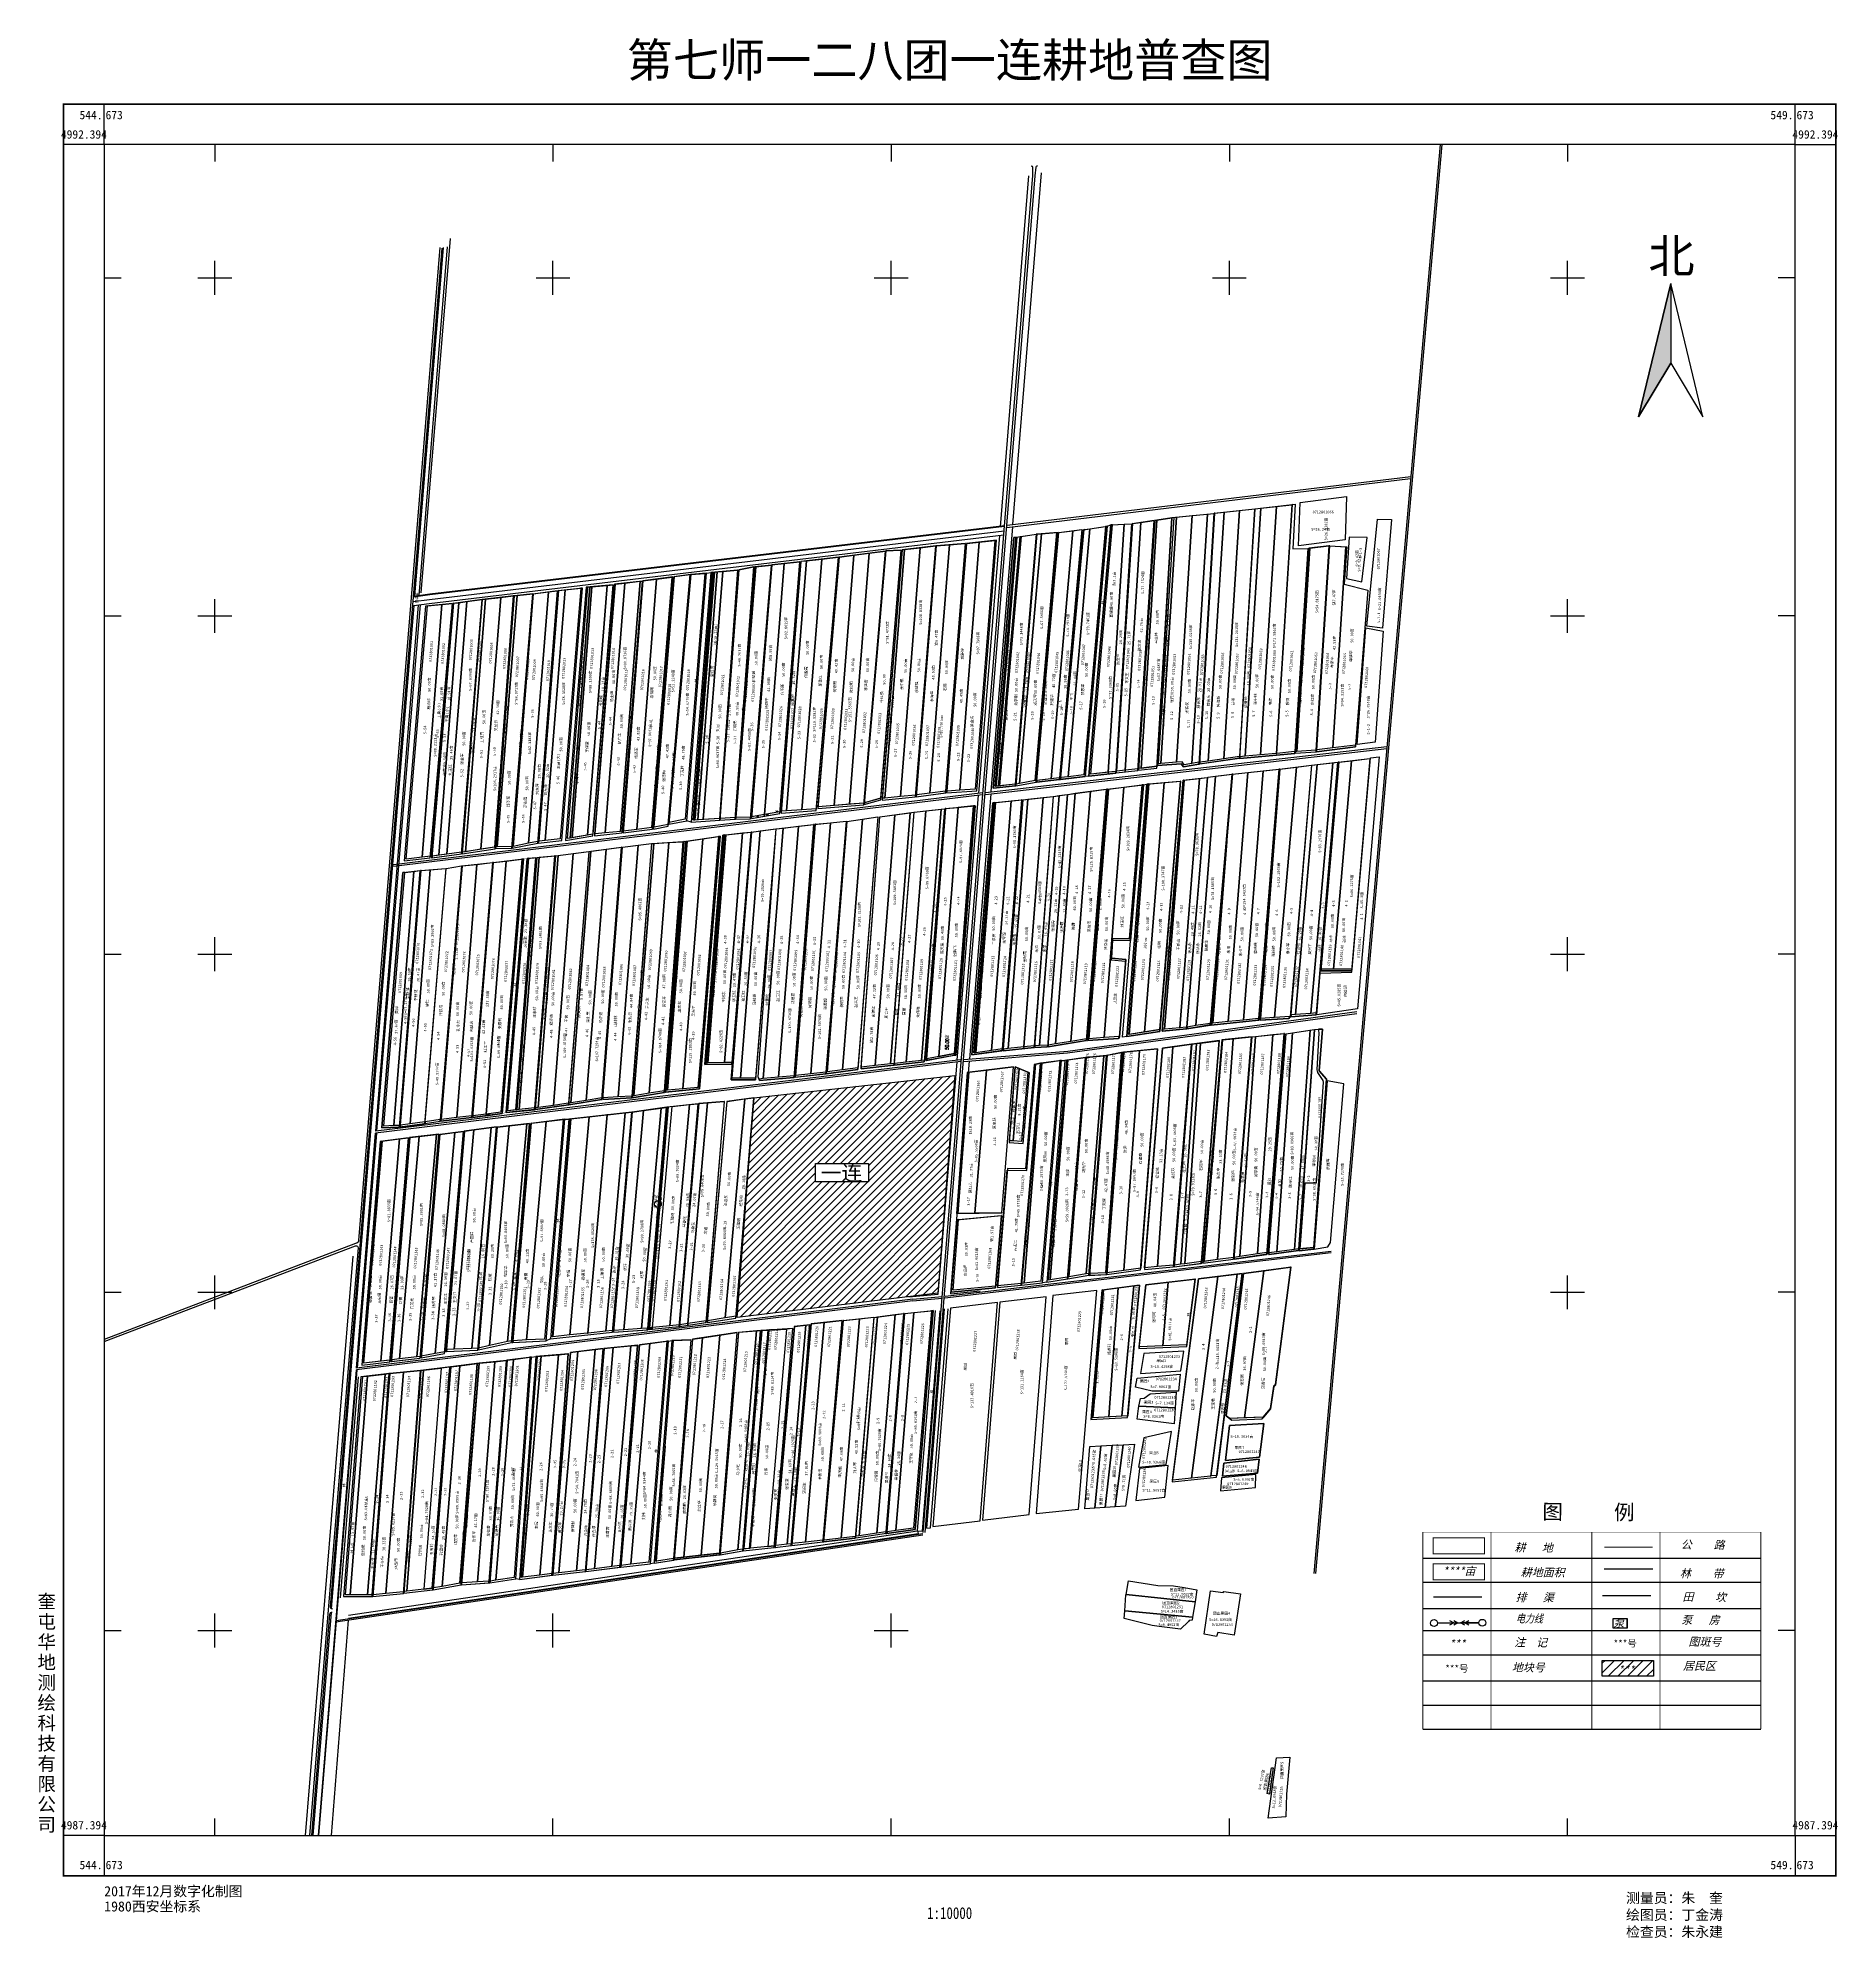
# Model space of a CAD drawing. Extents: x 544477 to 562575, y 4986974 to 4992709.
# Drawn here: x 544477 to 549800, y 4987091 to 4992709 of the extents above; entities that cross this region are included whole.
import ezdxf
from ezdxf.enums import TextEntityAlignment as Align

# ---------------------------------------------------------------- set-up
doc = ezdxf.new("R2010")
doc.units = 0
doc.header["$LTSCALE"] = 10
doc.layers.get('0').update_dxf_attribs({"linetype": 'CONTINUOUS'})
for name, color, linetype in [('2019年企业分流', 7, 'CONTINUOUS'), ('2021', 7, 'CONTINUOUS'), ('2022年', 6, 'CONTINUOUS'), ('JMD', 6, 'CONTINUOUS'), ('TK', 7, 'CONTINUOUS'), ('ZDH', 1, 'CONTINUOUS'), ('出水桩地块', 2, 'CONTINUOUS'), ('园地', 2, 'CONTINUOUS'), ('图例', 7, 'CONTINUOUS'), ('地号', 7, 'CONTINUOUS'), ('地物扣减', 7, 'CONTINUOUS'), ('地籍号', 2, 'CONTINUOUS'), ('权利人', 1, 'CONTINUOUS'), ('注记', 1, 'CONTINUOUS'), ('测地框', 7, 'CONTINUOUS'), ('测地框面积', 7, 'CONTINUOUS'), ('经营地地块', 7, 'CONTINUOUS'), ('经营地面积', 7, 'CONTINUOUS'), ('路、林、渠', 7, 'CONTINUOUS'), ('身份地地块', 7, 'CONTINUOUS'), ('身份地面积', 7, 'CONTINUOUS'), ('连部', 7, 'CONTINUOUS')]:
    doc.layers.add(name, color=color, linetype=linetype)
doc.styles.add('HZ', font='rs.shx', dxfattribs={"width": 0.8, "bigfont": 'hztxt.shx'})
doc.styles.add('STYLE1', font='simhei.ttf', dxfattribs={"width": 0.8, "oblique": 15, "height": 2.5})
doc.styles.add('宋体', font='')
doc.styles.add('楷体', font='', dxfattribs={"width": 0.8})
doc.styles.get('宋体').set_extended_font_data('SimSun')
doc.styles.get('楷体').set_extended_font_data('楷体_GB2312')

msp = doc.modelspace()

# ---------------------------------------------------------------- hatches: boundary and pattern name
at = {"layer": 'JMD', "linetype": 'Continuous'}
h = msp.add_hatch(dxfattribs=at)
h.set_pattern_fill('411B', scale=10, style=0)
h.set_pattern_definition([(45, (0, 0), (-11.3137085, 11.3137085), [])])
h.paths.add_polyline_path([(547188, 4989641.5), (546594, 4989575.6), (546544.6, 4988925.2), (547137.6, 4988997.8)])
h.paths.add_polyline_path([(546933.2, 4989381.4), (546933.2, 4989326.7), (546776.5, 4989326.7), (546776.5, 4989381.4)])
at = {"layer": 'TK', "linetype": 'Continuous'}
msp.add_hatch(color=7, dxfattribs=at).paths.add_polyline_path([(549305.1, 4991983.6), (549305.1, 4991747.8), (549210, 4991589.2)])
at = {"layer": '图例', "linetype": 'Continuous'}
h = msp.add_hatch(dxfattribs=at)
h.set_pattern_fill('ANSI31', scale=160, style=0)
h.set_pattern_definition([(45, (14942.39, 1543.883), (-14.14213562, 14.14213562), [])])
h.paths.add_polyline_path([(549102.5, 4987911.2), (549254, 4987911.2), (549254, 4987864.4), (549102.5, 4987864.4)])

# ---------------------------------------------------------------- linework, layer by layer
at = {"linetype": 'Continuous', "elevation": 282.2, "flags": 128}
msp.add_lwpolyline([(548252.5, 4989777.4), (548263.5, 4989777.8), (548263.6, 4989773.7), (548265, 4989767.5), (548258.5, 4989657.5), (548259.2, 4989653.7), (548261, 4989649.9), (548276.4, 4989626.1), (548277.5, 4989621.4), (548256.8, 4989322.3), (548223, 4989323.2), (548208.3, 4989128.4), (548206.5, 4989128.2)], close=True, dxfattribs=at)
at = {"color": 2, "linetype": 'Continuous', "flags": 128}
msp.add_lwpolyline([(548287, 4989630), (548265.7, 4989654.9), (548275, 4989778.2), (548263.5, 4989777.8), (548263.6, 4989773.7), (548265, 4989767.5), (548258.5, 4989657.5), (548259.2, 4989653.7), (548261, 4989649.9), (548276.4, 4989626.1), (548277.5, 4989621.4), (548256.8, 4989322.3), (548223, 4989323.2), (548208.3, 4989128.4), (548249.9, 4989132.7)], close=True, dxfattribs=at)
at = {"layer": '2019年企业分流', "color": 2, "linetype": 'Continuous'}
for points in [[(548139.3, 4991324.1), (548185, 4991329.2), (548138.2, 4990593.6), (548092.6, 4990589.4)], [(547844, 4991292.2), (547890, 4991296.9), (547843.6, 4990567.3), (547797.6, 4990563.8)], [(547306.4, 4990448.2), (547309, 4990448.5), (547250.8, 4989708.6), (547248.2, 4989708.3)]]:
    msp.add_lwpolyline(points, close=True, dxfattribs=at)
at = {"layer": '2019年企业分流', "color": 1, "linetype": 'Continuous'}
for points in [[(547654.6, 4991269.4), (547688.7, 4991271.3), (547642.1, 4990538.2), (547590.5, 4990532.3)], [(547381.8, 4991234.6), (547384.7, 4991235), (547320, 4990497.5), (547317.2, 4990497.2)], [(547444.1, 4991242.8), (547489.8, 4991246.5), (547425.5, 4990513.3), (547379.4, 4990504.7)], [(546889.9, 4991179.9), (546935.3, 4991185.8), (546876.7, 4990443.4), (546831.5, 4990439.6)], [(546966.8, 4990406.1), (547010.9, 4990412), (546953.1, 4989670.6), (546911.4, 4989666.1)], [(547576.9, 4989694.1), (547628.8, 4989699.7), (547577.1, 4989054.3), (547524.9, 4989045.4)]]:
    msp.add_lwpolyline(points, close=True, dxfattribs=at)
at = {"layer": '2019年企业分流', "linetype": 'Continuous', "flags": 128}
msp.add_lwpolyline([(546294.6, 4988896), (546285, 4988895.1), (546284.5, 4988890), (546294.1, 4988891)], close=True, dxfattribs=at)
at = {"layer": '2021', "color": 1, "linetype": 'Continuous'}
for points in [[(548093.6, 4991319), (548139.3, 4991324.1), (548092.6, 4990589.4), (548046.9, 4990585.1)], [(547384.7, 4991235), (547428.9, 4991241.5), (547367, 4990502.5), (547320, 4990497.5)], [(546935.3, 4991185.8), (546983.3, 4991192.1), (546919.2, 4990446.9), (546876.7, 4990443.4)], [(547544.4, 4990475.6), (547589.9, 4990481.7), (547531.7, 4989742.1), (547486.1, 4989734.6)], [(546821.1, 4990388.4), (546866.6, 4990392.8), (546807.4, 4989651.1), (546807.2, 4989651.1), (546806.4, 4989651), (546762.3, 4989646)], [(545561.5, 4990241.8), (545588.7, 4990244.9), (545529.1, 4989492.9), (545499.8, 4989491.5)], [(545928.7, 4990283.6), (545948.4, 4990285.5), (545889.3, 4989539.4), (545866.9, 4989537.1)], [(546015, 4990292), (546060.2, 4990297.9), (546001.2, 4989552.9), (545955.9, 4989546.7)], [(547680.9, 4989709.2), (547686.3, 4989710.3), (547637.1, 4989057.9), (547634.9, 4989057.8)], [(547688.4, 4989710.6), (547734.1, 4989714.9), (547688.1, 4989064.7), (547638.1, 4989057.7), (547638.1, 4989057.7)], [(546053.2, 4989512.7), (546107.1, 4989518.8), (546049.8, 4988873.8), (545999.2, 4988868.6)], [(546267.5, 4989537.6), (546319.5, 4989544.9), (546261.6, 4988893.1), (546210, 4988889.5)], [(546319.5, 4989544.9), (546334.6, 4989547), (546279.2, 4988894.3), (546261.6, 4988893.1)], [(546337.7, 4989547.9), (546340.3, 4989548.2), (546285, 4988895.1), (546282.4, 4988894.8)], [(545577.7, 4989457.6), (545604.1, 4989460.6), (545545.7, 4988803.2), (545523.1, 4988800.5)], [(545546.1, 4989453.7), (545572.4, 4989457.3), (545518.4, 4988799.3), (545516.8, 4988799.1), (545491.4, 4988796.3)], [(546413.2, 4988861.4), (546441.8, 4988865.7), (546386.5, 4988217), (546359.8, 4988214.1)], [(546638.3, 4988888.2), (546690.3, 4988891.5), (546635.5, 4988248.1), (546583.3, 4988242.9)], [(545775.9, 4988789.5), (545781.4, 4988790.2), (545728.9, 4988140.3), (545724.3, 4988139.6)], [(545781.8, 4988790.2), (545828.3, 4988794.8), (545776.6, 4988143.5), (545729.8, 4988140.4)], [(545965.2, 4988811.3), (546016.6, 4988815.5), (545961, 4988163.9), (545909.4, 4988157.4)], [(545437.4, 4988750.8), (545451.9, 4988752.4), (545400.5, 4988105.2), (545386.1, 4988105.1)], [(545451.9, 4988752.4), (545503.6, 4988758.3), (545451.8, 4988105.4), (545400.5, 4988105.2)]]:
    msp.add_lwpolyline(points, close=True, dxfattribs=at)
at = {"layer": '2021', "color": 1, "linetype": 'Continuous', "flags": 128}
msp.add_lwpolyline([(545721.9, 4991039.4), (545744.8, 4991042.4), (545685.9, 4990295.6), (545662.9, 4990292.7)], close=True, dxfattribs=at)
at = {"layer": '2021', "color": 1, "linetype": 'Continuous', "const_width": 0.6}
msp.add_lwpolyline([(546340.3, 4989548.2), (546352.6, 4989549.5), (546294.6, 4988896), (546285, 4988895.1)], close=True, dxfattribs=at)
at = {"layer": '2022年', "color": 4, "linetype": 'Continuous'}
for points in [[(547537.2, 4991252.1), (547564.3, 4991255.7), (547498.2, 4990521.6), (547497.2, 4990521.5), (547472.9, 4990518.7)], [(547570.4, 4991255.5), (547587.9, 4991258), (547523.5, 4990524.6), (547501.6, 4990522)], [(547223.6, 4991214.7), (547260.6, 4991218.5), (547202.7, 4990484.6), (547165.5, 4990482.1)], [(547371.4, 4991233), (547381.8, 4991234.6), (547317.2, 4990497.2), (547310.2, 4990496.5)], [(546599.4, 4991145.4), (546645.9, 4991150.8), (546584.6, 4990404.9), (546540.9, 4990404.4)], [(547589.9, 4990481.7), (547635.5, 4990488), (547577.4, 4989749.5), (547531.7, 4989742.1)], [(547688.2, 4990493.9), (547741.1, 4990500.5), (547703.3, 4990045.5), (547654.1, 4990046.3), (547650.5, 4989983.2), (547692.8, 4989979.1), (547674.1, 4989756.2), (547630, 4989753.1)], [(547404.3, 4990457.9), (547449.9, 4990463), (547391.9, 4989725.7), (547346.3, 4989720.9)], [(545731.7, 4990260.8), (545775.2, 4990265.6), (545715.8, 4989516.5), (545669.6, 4989511.1)], [(548128.7, 4989762.2), (548161.5, 4989765.6), (548110.7, 4989117.4), (548082.8, 4989113.3)], [(548167.6, 4989764.8), (548186.7, 4989767.8), (548140.9, 4989119.7), (548116.9, 4989116.4)], [(547889.3, 4989733.5), (547903.1, 4989735.3), (547856.9, 4989083.2), (547836.9, 4989080.7)], [(546213.4, 4989530.8), (546233.2, 4989533.1), (546176.4, 4988887), (546175.2, 4988886.7), (546156, 4988884.8)], [(546234.6, 4989533), (546267.5, 4989537.6), (546210, 4988889.5), (546179.1, 4988887.4)], [(548102, 4989063.5), (548181, 4989073.9), (548135.8, 4988727.1), (548130.2, 4988722), (548120.4, 4988656.1), (548099.1, 4988630.5), (548045.2, 4988628.5)], [(546073.5, 4988824.7), (546125, 4988830.9), (546069.2, 4988176.4), (546017.8, 4988170.8)]]:
    msp.add_lwpolyline(points, close=True, dxfattribs=at)
at = {"layer": '2022年', "color": 4, "linetype": 'Continuous', "flags": 128}
msp.add_lwpolyline([(547926.1, 4989091.5), (547980.6, 4989746.7), (548011, 4989749.9), (547964.8, 4989096.8)], close=True, dxfattribs=at)
at = {"layer": 'TK', "linetype": 'Continuous'}
for p, q in [((544673, 4992394), (544673, 4992514)), ((549673, 4992394), (549673, 4992514)), ((544673, 4992394), (544553, 4992394)), ((545000, 4992394), (545000, 4992344)), ((546000, 4992394), (546000, 4992344)), ((547000, 4992394), (547000, 4992344)), ((548000, 4992394), (548000, 4992344)), ((549000, 4992394), (549000, 4992344)), ((549673, 4992394), (549793, 4992394)), ((545000, 4991950), (545000, 4992050)), ((546000, 4991950), (546000, 4992050)), ((547000, 4991950), (547000, 4992050)), ((548000, 4991950), (548000, 4992050)), ((549000, 4991950), (549000, 4992050)), ((544673, 4992000), (544723, 4992000)), ((544950, 4992000), (545050, 4992000)), ((545950, 4992000), (546050, 4992000)), ((546950, 4992000), (547050, 4992000)), ((547950, 4992000), (548050, 4992000)), ((548950, 4992000), (549050, 4992000)), ((549673, 4992000), (549623, 4992000)), ((545000, 4990950), (545000, 4991050)), ((549000, 4990950), (549000, 4991050)), ((544673, 4991000), (544723, 4991000)), ((544950, 4991000), (545050, 4991000)), ((548950, 4991000), (549050, 4991000)), ((549673, 4991000), (549623, 4991000)), ((545000, 4989950), (545000, 4990050)), ((549000, 4989950), (549000, 4990050)), ((544673, 4990000), (544723, 4990000)), ((544950, 4990000), (545050, 4990000)), ((548950, 4990000), (549050, 4990000)), ((549673, 4990000), (549623, 4990000)), ((545000, 4988950), (545000, 4989050)), ((549000, 4988950), (549000, 4989050)), ((544673, 4989000), (544723, 4989000)), ((544950, 4989000), (545050, 4989000)), ((548950, 4989000), (549050, 4989000)), ((549673, 4989000), (549623, 4989000)), ((544673, 4988000), (544723, 4988000)), ((544950, 4988000), (545050, 4988000)), ((545000, 4987950), (545000, 4988050)), ((545950, 4988000), (546050, 4988000)), ((546000, 4987950), (546000, 4988050)), ((546950, 4988000), (547050, 4988000)), ((547000, 4987950), (547000, 4988050)), ((549673, 4988000), (549623, 4988000)), ((545000, 4987394), (545000, 4987444)), ((546000, 4987394), (546000, 4987444)), ((547000, 4987394), (547000, 4987444)), ((548000, 4987394), (548000, 4987444)), ((549000, 4987394), (549000, 4987444)), ((544673, 4987394), (544553, 4987394)), ((544673, 4987394), (544673, 4987274)), ((549673, 4987394), (549793, 4987394)), ((549673, 4987394), (549673, 4987274))]:
    msp.add_line(p, q, dxfattribs=at)
at = {"layer": 'TK', "linetype": 'Continuous', "const_width": 5, "flags": 128}
msp.add_lwpolyline([(544553, 4987274), (549793, 4987274), (549793, 4992514), (544553, 4992514)], close=True, dxfattribs=at)
at = {"layer": 'TK', "linetype": 'Continuous', "flags": 128}
for points in [[(544673, 4987394), (549673, 4987394), (549673, 4992394), (544673, 4992394)], [(549305.1, 4991983.6), (549210, 4991589.2), (549305.1, 4991747.8), (549400.1, 4991589.2)], [(549305.1, 4991983.6), (549305.1, 4991747.8), (549210, 4991589.2)]]:
    msp.add_lwpolyline(points, close=True, dxfattribs=at)
at = {"layer": '出水桩地块', "color": 7, "linetype": 'Continuous', "flags": 128}
for points in [[(548187, 4991329.4), (548185, 4991329.2), (548138.2, 4990593.6), (548140.2, 4990593.8)], [(547714.5, 4991273.1), (547712.5, 4991272.8), (547665.8, 4990540.9), (547667.8, 4990541.1)], [(547957.4, 4991303.9), (547955.4, 4991303.7), (547910.8, 4990562.3), (547912.9, 4990562.6)], [(547219.5, 4991214.6), (547218.5, 4991214.5), (547160.3, 4990476.7), (547161.3, 4990476.8)], [(547223.6, 4991214.7), (547222.6, 4991214.6), (547164.5, 4990482), (547165.5, 4990482.1)], [(547429.9, 4991241.7), (547428.9, 4991241.5), (547367, 4990502.5), (547367, 4990502.5), (547368, 4990502.6), (547368, 4990502.6)], [(547432.1, 4991241.9), (547431.1, 4991241.8), (547369, 4990502.8), (547370, 4990503)], [(547570.4, 4991255.5), (547568.4, 4991255.2), (547499.1, 4990516.7), (547501.1, 4990516.9)], [(548294.8, 4991207.3), (548293.8, 4991207.1), (548255.7, 4990603.5), (548256.7, 4990603.5)], [(548297.1, 4991207.3), (548296.1, 4991207.3), (548257.7, 4990603.7), (548258.7, 4990603.8)], [(546730.1, 4991160.4), (546729.1, 4991160.3), (546670.7, 4990420.8), (546671.7, 4990420.9)], [(546733.7, 4991161.7), (546732.7, 4991161.6), (546675.2, 4990422.4), (546676.2, 4990422.5)], [(546844.3, 4991174), (546843.3, 4991173.9), (546777.8, 4990430.2), (546778.8, 4990430.3)], [(546847.3, 4991174.3), (546846.3, 4991174.1), (546783.2, 4990435.6), (546784.2, 4990435.7)], [(547029.5, 4991195), (547028.5, 4991195), (546968.4, 4990460.9), (546969.4, 4990461.2)], [(547033.9, 4991195.9), (547032.9, 4991195.8), (546973.8, 4990460.8), (546974.8, 4990460.9)], [(546184.4, 4991094.4), (546182.4, 4991094.1), (546122.7, 4990355.2), (546124.7, 4990355.4)], [(546359.7, 4991116.4), (546357.6, 4991116.1), (546297.5, 4990374.7), (546299.5, 4990375.1)], [(545706.7, 4991037.5), (545704.7, 4991037.2), (545640.5, 4990284.8), (545642.6, 4990285)], [(545884.2, 4991059.5), (545882.2, 4991059.2), (545827.1, 4990316.7), (545827.9, 4990316.8), (545829.2, 4990317.1)], [(546017.2, 4991075.2), (546015.2, 4991074.9), (545957.1, 4990333.5), (545959.1, 4990333.8)], [(548008.6, 4990532.3), (548007.6, 4990532.2), (547943.5, 4989795.4), (547943.1, 4989790.3), (547944.1, 4989790.5)], [(548010, 4990532.4), (548009, 4990532.3), (547945.7, 4989790.1), (547946.7, 4989790.2)], [(548147.8, 4990547.3), (548146.7, 4990547.2), (548086.4, 4989809.8), (548086, 4989804.7), (548087, 4989804.8)], [(548149.3, 4990547.3), (548148.3, 4990547.1), (548089.9, 4989804.4), (548090.9, 4989804.5)], [(548324.3, 4990567.9), (548322.2, 4990567.7), (548269.5, 4989951), (548271.5, 4989951)], [(547636.5, 4990488.1), (547635.5, 4990488), (547577, 4989744.4), (547578, 4989744.6)], [(547639.9, 4990487.9), (547638.8, 4990487.8), (547580.9, 4989744.6), (547581.9, 4989744.6)], [(547855.1, 4990511.9), (547854.1, 4990511.8), (547793.9, 4989776.6), (547794.9, 4989776.8)], [(547864.8, 4990514.6), (547863.8, 4990514.5), (547800.9, 4989772.3), (547801.9, 4989772.4)], [(547161.9, 4990430.5), (547159.8, 4990430.3), (547102.8, 4989685.1), (547104.8, 4989685.5)], [(547387.6, 4990456.8), (547385.6, 4990456.6), (547327.9, 4989719.6), (547327.9, 4989719.6), (547327.5, 4989714.5), (547329.5, 4989714.8)], [(546588.4, 4990361.2), (546586.3, 4990361), (546527.7, 4989633.5), (546529.7, 4989633.5)], [(546771, 4990383.9), (546770, 4990383.8), (546712.9, 4989640.5), (546712.9, 4989640.5), (546712.5, 4989635.5), (546713.5, 4989635.6)], [(546774.9, 4990384), (546773.8, 4990383.9), (546715.4, 4989635.7), (546716.4, 4989635.8)], [(546203, 4990316.5), (546202, 4990316.3), (546144.3, 4989575.2), (546143.9, 4989570.1), (546144.9, 4989570.2)], [(546384.9, 4990332.7), (546383.8, 4990332.6), (546328.8, 4989596.2), (546328.4, 4989591.1), (546329.4, 4989591.2)], [(546388.4, 4990333.3), (546387.3, 4990333.2), (546331.8, 4989591.7), (546332.9, 4989591.8)], [(545549.4, 4989494.1), (545610.2, 4990247.4), (545608.2, 4990247.2), (545546.9, 4989488.7), (545549, 4989489)], [(545822, 4990270.7), (545821, 4990270.6), (545759.4, 4989516.5), (545760.4, 4989516.6)], [(545824.1, 4990270.8), (545823.1, 4990270.7), (545761.7, 4989516.5), (545762.8, 4989516.7)], [(546005.7, 4990291), (546004.7, 4990290.9), (545945.5, 4989545.2), (545945.1, 4989540.1), (545946.1, 4989540.2)], [(546008.9, 4990291.2), (546007.9, 4990291.1), (545947, 4989540.4), (545948, 4989540.5)], [(547971, 4989744.3), (547969, 4989744), (547916.4, 4989085.6), (547918.4, 4989085.8)], [(546161.3, 4989524.9), (546159.2, 4989524.7), (546101.9, 4988879.2), (546103.9, 4988879.4)], [(546336.6, 4989547.3), (546334.6, 4989547), (546279.2, 4988894.3), (546278.7, 4988889.3), (546280.8, 4988889.4)], [(546507.3, 4989564), (546506.3, 4989563.9), (546452.1, 4988910.5), (546453.2, 4988910.6)], [(546514.9, 4989564.3), (546513.9, 4989564.2), (546455.9, 4988910.8), (546456.9, 4988910.9)], [(545577.7, 4989457.6), (545575.7, 4989457.4), (545520.6, 4988795.2), (545522.6, 4988795.4)], [(545739.5, 4989476.5), (545737.5, 4989476.2), (545683.3, 4988825.3), (545685.3, 4988825.4)], [(545936.4, 4989499.8), (545934.4, 4989499.5), (545879.4, 4988851.8), (545881.4, 4988851.9)], [(547326.3, 4989227.4), (547325.3, 4989227.3), (547307.6, 4989013.5), (547308.6, 4989013.6)], [(548122.3, 4988655.2), (548132.1, 4988721), (548137.6, 4988726.1), (548183.1, 4989074.2), (548181, 4989073.9), (548135.8, 4988727.1), (548130.2, 4988722), (548120.4, 4988656.1), (548099.1, 4988630.5), (548101.8, 4988630.6)], [(547624.5, 4989006.9), (547622.5, 4989006.7), (547591.1, 4988628.8), (547593.1, 4988629)], [(546715.1, 4988898.8), (546713.1, 4988898.6), (546656.1, 4988245.6), (546658.1, 4988245.8)], [(546854.7, 4988916.3), (546853.7, 4988916.2), (546798, 4988262.1), (546799, 4988262.2)], [(547038.7, 4988937.3), (547036.7, 4988937.1), (546984.1, 4988291.5), (546983.7, 4988286.4), (546985.8, 4988286.7)], [(546250.8, 4988843.4), (546248.8, 4988843.2), (546198, 4988192.1), (546197.6, 4988187), (546199.7, 4988187.3)], [(546409.1, 4988859.4), (546408.1, 4988859.3), (546356.9, 4988213.8), (546356.4, 4988208.1), (546357.4, 4988208.2)], [(546413.2, 4988861.4), (546412.2, 4988861.3), (546358.3, 4988208.9), (546359.3, 4988209)], [(546544.4, 4988880.9), (546543.4, 4988880.7), (546491.7, 4988223.4), (546492.7, 4988223.5)], [(546549.3, 4988881.7), (546548.3, 4988881.6), (546493.7, 4988223.7), (546494.7, 4988223.8)], [(545864, 4988798.4), (545862, 4988798.2), (545810.4, 4988140.7), (545812.4, 4988140.9)], [(546046.3, 4988817.9), (546044.3, 4988817.7), (545996.9, 4988168.5), (545996.5, 4988163.4), (545998.5, 4988163.7)], [(545517, 4988759.8), (545514.9, 4988759.6), (545464.3, 4988105.4), (545463.9, 4988100.4), (545465.9, 4988100.4)], [(545697.2, 4988779.2), (545695.1, 4988778.9), (545642.8, 4988125.3), (545644.8, 4988125.7)]]:
    msp.add_lwpolyline(points, close=True, dxfattribs=at)
msp.add_lwpolyline([(546801.1, 4988267.3), (546858.6, 4988916.5), (546857.6, 4988916.3), (546799.7, 4988262.1), (546800.7, 4988262.2)], dxfattribs=at)
at = {"layer": '园地', "color": 1, "linetype": 'Continuous', "flags": 128}
for points in [[(547314.7, 4988969.7), (547175.8, 4988953.2), (547123.5, 4988307), (547263, 4988324.5)], [(547458, 4988986.8), (547321.4, 4988970.7), (547270.1, 4988326.2), (547407.6, 4988343.3)], [(547607.7, 4989005.5), (547477.7, 4988990.1), (547428.7, 4988346), (547554, 4988359)]]:
    msp.add_lwpolyline(points, close=True, dxfattribs=at)
at = {"layer": '园地', "color": 2, "linetype": 'Continuous', "flags": 128}
for points in [[(548102.2, 4988612.5), (548000.4, 4988606.5), (547989, 4988502.7), (548089.6, 4988512)], [(548088.4, 4988506.6), (547983.5, 4988494.4), (547979.8, 4988456.7), (548082.8, 4988465.1)], [(548078, 4988461), (547977.3, 4988451.2), (547973.9, 4988412.8), (548077.8, 4988422.6)]]:
    msp.add_lwpolyline(points, close=True, dxfattribs=at)
at = {"layer": '图例', "color": 7}
for p, q in [((548572.1, 4988214), (549571.7, 4988214)), ((548572.1, 4988142.6), (549571.7, 4988142.6)), ((548572.1, 4988064.8), (549571.7, 4988064.8)), ((548572.1, 4987999.5), (549571.7, 4987999.5)), ((548572.1, 4987928.2), (549571.7, 4987928.2)), ((548572.1, 4987850.9), (549571.7, 4987850.9)), ((548572.1, 4987779.5), (549571.7, 4987779.5)), ((548572.1, 4987708.2), (549571.7, 4987708.2))]:
    msp.add_line(p, q, dxfattribs=at)
at = {"layer": '图例', "color": 3, "linetype": 'Continuous'}
msp.add_line((549108.8, 4988182), (549251.8, 4988182), dxfattribs=at)
at = {"layer": '图例', "color": 7, "linetype": 'Continuous'}
msp.add_line((549103.8, 4988103), (549246.7, 4988103), dxfattribs=at)
at = {"layer": '图例', "color": 2, "linetype": 'Continuous'}
for p, q in [((548615.2, 4988022.6), (548738, 4988022.6)), ((548651.3, 4988029.7), (548663.5, 4988022.6)), ((548663.5, 4988022.6), (548651.3, 4988015.5)), ((548663.6, 4988029.7), (548675.8, 4988022.6)), ((548675.8, 4988022.6), (548663.6, 4988015.5)), ((548683.8, 4988022.6), (548696.1, 4988029.7)), ((548738.1, 4988022.6), (548683.8, 4988022.6)), ((548696.1, 4988015.5), (548683.8, 4988022.6)), ((548696.1, 4988022.6), (548708.4, 4988029.7)), ((548708.4, 4988015.5), (548696.1, 4988022.6))]:
    msp.add_line(p, q, dxfattribs=at)
at = {"layer": '图例', "color": 6, "lineweight": -2}
msp.add_line((549176.5, 4988007.1), (549176.5, 4988035.1), dxfattribs=at)
at = {"layer": '图例', "color": 7}
for points, const_width in [([(548572.1, 4988290.8), (548572.1, 4987708.2)], 2.37), ([(548572.1, 4988290.8), (549571.7, 4988290.8)], 1.48), ([(548773.6, 4988290.8), (548773.6, 4987708.2)], 2.37), ([(549071.9, 4988290.8), (549071.9, 4987708.2)], 2.37), ([(549273.4, 4988290.8), (549273.4, 4987708.2)], 2.37), ([(549571.7, 4988290.8), (549571.7, 4987708.2)], 2.37), ([(548572.1, 4988141.7), (549571.7, 4988141.7)], 1.48)]:
    msp.add_lwpolyline(points, dxfattribs=dict(at, const_width=const_width))
at = {"layer": '图例', "color": 1, "linetype": 'Continuous', "const_width": 3, "flags": 128}
for points in [[(548602.7, 4988273.9), (548754.2, 4988273.9), (548754.2, 4988227), (548602.7, 4988227)], [(548602.7, 4988197), (548754.2, 4988197), (548754.2, 4988150.2), (548602.7, 4988150.2)]]:
    msp.add_lwpolyline(points, close=True, dxfattribs=at)
at = {"layer": '图例', "color": 5, "linetype": 'Continuous', "const_width": 3, "flags": 128}
msp.add_lwpolyline([(549108.8, 4988245.9), (549251.8, 4988245.9)], dxfattribs=at)
at = {"layer": '图例', "color": 4, "linetype": 'Continuous', "flags": 128}
msp.add_lwpolyline([(548603.7, 4988099.7), (548746.5, 4988099.7)], dxfattribs=at)
at = {"layer": '图例', "color": 6, "lineweight": -2}
msp.add_lwpolyline([(549135, 4988035.1), (549176.5, 4988035.1), (549176.5, 4988007.1), (549135, 4988007.1)], close=True, dxfattribs=at)
at = {"layer": '图例', "color": 7, "linetype": 'Continuous', "flags": 128}
msp.add_lwpolyline([(549102.5, 4987911.2), (549254, 4987911.2), (549254, 4987864.4), (549102.5, 4987864.4)], close=True, dxfattribs=at)
at = {"layer": '图例', "color": 2, "linetype": 'Continuous'}
for centre in [(548605.2, 4988022), (548748, 4988022.9)]:
    msp.add_ellipse(centre, major_axis=(7.07, 7.07), ratio=1, start_param=5.497787, end_param=11.780972, dxfattribs=at)
at = {"layer": '地物扣减', "color": 7, "linetype": 'Continuous', "flags": 128}
for points in [[(547574, 4990525.3), (547638.9, 4991265.4), (547633.9, 4991264.6), (547569.4, 4990529.8), (547523.5, 4990524.6), (547501.6, 4990522), (547501.1, 4990516.9)], [(547664, 4990535.7), (547664.3, 4990540.7), (547663.4, 4990540.6), (547590.5, 4990532.3), (547654.6, 4991269.4), (547649.6, 4991269.1), (547585, 4990526.6)], [(547252.9, 4990483.1), (547311.4, 4991223.8), (547306.4, 4991223.2), (547248.3, 4990487.8), (547202.7, 4990484.6), (547165.5, 4990482.1), (547164.5, 4990482), (547164.1, 4990476.9)], [(547367.6, 4990497.5), (547368, 4990502.6), (547367.8, 4990502.6), (547367.1, 4990502.5), (547307.1, 4990496.2), (547368.3, 4991232.6), (547363.2, 4991231.8), (547301.6, 4990490.6)], [(546454.2, 4991126.4), (546449.2, 4991126), (546391.1, 4990398.8), (546342.9, 4990389.6), (546342.4, 4990384.4), (546395.8, 4990394.6)], [(546454.2, 4991126.4), (546449.2, 4991126), (546391.1, 4990398.8), (546342.9, 4990389.6), (546342.4, 4990384.4), (546395.8, 4990394.6)], [(546493.2, 4990396.4), (546493.5, 4990401.6), (546493, 4990401.6), (546493.5, 4990401.6), (546414.1, 4990395.9), (546471.5, 4991129.2), (546466.4, 4991128.8), (546408.6, 4990390.5)], [(546026.1, 4990336.3), (546087, 4991082.4), (546081.9, 4991081.9), (546021.5, 4990340.8), (545977.1, 4990335.8), (545959.1, 4990333.8), (545957.1, 4990333.5), (545956.7, 4990328.4)], [(546117.4, 4990349.6), (546117.8, 4990354.8), (546042.9, 4990342), (546103.5, 4991085.4), (546098.5, 4991084.9), (546037.4, 4990336)], [(545628.8, 4991030.1), (545622.9, 4991029.5), (545559.7, 4990275.5), (545637.3, 4990284.5), (545637.8, 4990289.6), (545612.8, 4990286.7), (545566, 4990281.2)], [(548029.6, 4990579.1), (548029.9, 4990584.2), (547983.3, 4990577.6), (547937.5, 4990571.1), (547913.2, 4990567.7), (547912.9, 4990562.6)], [(548193.6, 4990593.8), (548194, 4990598.9), (548193, 4990598.8), (548140.2, 4990593.8), (548138.2, 4990593.6), (548092.6, 4990589.4), (548046.9, 4990585.1), (548031.5, 4990583.7), (548031.2, 4990578.6)], [(548193.6, 4990593.8), (548194, 4990598.9), (548193, 4990598.8), (548140.2, 4990593.8), (548138.2, 4990593.6), (548092.6, 4990589.4), (548046.9, 4990585.1), (548031.5, 4990583.7), (548031.2, 4990578.6)], [(548256.4, 4990598.5), (548256.7, 4990603.5), (548255.7, 4990603.5), (548200, 4990599.4), (548195.4, 4990599), (548195.1, 4990594)], [(548372.9, 4990613.2), (548373.3, 4990618.3), (548306.4, 4990609.8), (548258.7, 4990603.8), (548257.7, 4990603.7), (548257.4, 4990598.6)], [(547729.6, 4990543.2), (547730, 4990548.3), (547691.5, 4990543.9), (547667.8, 4990541.1), (547665.8, 4990540.9), (547665.4, 4990535.8)], [(547729.6, 4990543.2), (547730, 4990548.3), (547691.5, 4990543.9), (547667.8, 4990541.1), (547665.8, 4990540.9), (547665.4, 4990535.8)], [(547785.8, 4990550.4), (547786.1, 4990555.5), (547738.8, 4990550), (547731.6, 4990549.2), (547731.3, 4990544.1)], [(547860.3, 4990568.5), (547843.6, 4990567.3), (547797.6, 4990563.8), (547790.8, 4990563.2), (547787.8, 4990563), (547787.5, 4990558), (547857.8, 4990563.3), (547864.4, 4990554), (547910.1, 4990562.3), (547910.4, 4990567.3), (547909.6, 4990567.3), (547866.6, 4990559.5)], [(548091.3, 4989809.5), (548149.3, 4990547.3), (548148.3, 4990547.1), (548089.9, 4989804.4), (548090.9, 4989804.5)], [(547071.7, 4990465.4), (547072.1, 4990470.5), (547027.4, 4990466), (546981.7, 4990461.5), (546974.8, 4990460.9), (546973.8, 4990460.8), (546973.4, 4990455.7)], [(547160.3, 4990476.7), (547160.7, 4990481.7), (547114.8, 4990475.9), (547074.5, 4990470.8), (547074.1, 4990465.7)], [(547428.8, 4990508.9), (547429.2, 4990514.1), (547425.5, 4990513.3), (547379.4, 4990504.7), (547370, 4990503), (547369, 4990502.8), (547368.5, 4990497.6)], [(547497.8, 4990516.6), (547498.2, 4990521.6), (547497.2, 4990521.5), (547430.6, 4990513.9), (547430.2, 4990508.8)], [(547694.2, 4989983.9), (547651.8, 4989988.1), (547654.9, 4990041.3), (547707.8, 4990040.4), (547746.2, 4990501.1), (547741.1, 4990500.5), (547703.3, 4990045.5), (547654.1, 4990046.3), (547650.5, 4989983.2), (547692.8, 4989979.1), (547674.1, 4989756.2), (547673.9, 4989753.9), (547675.1, 4989755.7)], [(547794.5, 4989771.7), (547794.9, 4989776.8), (547702.5, 4989762.5), (547761.2, 4990503.2), (547756.1, 4990502.7), (547697.1, 4989756.6)], [(546671.3, 4990415.8), (546671.7, 4990420.9), (546670.7, 4990420.8), (546625.1, 4990412.8), (546587.2, 4990406.3), (546586.8, 4990401.1)], [(546624.9, 4990407.7), (546625.1, 4990412.8), (546587.2, 4990406.3), (546586.8, 4990401.1)], [(546671.3, 4990415.8), (546671.7, 4990420.9), (546670.7, 4990420.8), (546625.1, 4990412.8), (546624.9, 4990407.7)], [(546778.4, 4990425.3), (546778.8, 4990430.3), (546777.8, 4990430.2), (546736, 4990427.1), (546690.7, 4990423.6), (546676.2, 4990422.5), (546675.2, 4990422.4), (546674.8, 4990417.4)], [(546918.8, 4990441.8), (546919.2, 4990446.9), (546783.2, 4990435.6), (546782.7, 4990430.6)], [(546969.4, 4990461.2), (546967.3, 4990460.6), (546920.7, 4990447.6), (546920.2, 4990442.2), (546969, 4990455.9)], [(547248.9, 4990438.6), (547243.9, 4990438.2), (547186.9, 4989705.9), (547186.5, 4989700.8), (547191.6, 4989701.7)], [(547327.5, 4989714.5), (547327.9, 4989719.6), (547296.4, 4989715.1), (547250.8, 4989708.6), (547248.2, 4989708.3), (547244.3, 4989707.7), (547305.6, 4990448.2), (547300.5, 4990447.6), (547238.8, 4989701.9)], [(546204.4, 4990358.4), (546204.8, 4990363.4), (546199.8, 4990362.9), (546154.4, 4990358.4), (546124.7, 4990355.4), (546122.7, 4990355.2), (546122.3, 4990350.2)], [(546294.4, 4990369.7), (546294.8, 4990374.8), (546292.4, 4990374.5), (546247.7, 4990369), (546207.9, 4990364.1), (546207.5, 4990359)], [(546538.9, 4990404.3), (546494.2, 4990401.6), (546493.8, 4990396.6), (546538.6, 4990399.3)], [(546584.6, 4990404.9), (546540.9, 4990404.4), (546540.3, 4990404.4), (546539.9, 4990399.4), (546584.1, 4990399.9)], [(545729.8, 4990296.2), (545730.2, 4990301.2), (545729.4, 4990301.2), (545643, 4990290.1), (545642.6, 4990285)], [(545828.8, 4990311.9), (545829.2, 4990317.1), (545827.9, 4990316.8), (545731.7, 4990301.4), (545731.3, 4990296.3)], [(545879.1, 4990318.2), (545878.9, 4990318.1), (545878.3, 4990318), (545835.4, 4990317.2), (545830.2, 4990317.1), (545829.8, 4990312.1), (545878.7, 4990313)], [(545955.2, 4990328.1), (545955.6, 4990333.3), (545954.1, 4990332.9), (545927.9, 4990327.8), (545882.5, 4990318.8), (545880.1, 4990318.4), (545879.7, 4990313.2)], [(546433.5, 4989601.3), (546494.1, 4990348.9), (546489, 4990348.1), (546428.9, 4989605.9), (546384.2, 4989601.7), (546338.7, 4989597.4), (546334.3, 4989596.9), (546333.2, 4989596.8), (546332.9, 4989591.8)], [(546494.1, 4990348.9), (546489, 4990348.1), (546428.9, 4989605.9), (546428.9, 4989605.9)], [(546507.6, 4990352.6), (546502.5, 4990352), (546449.3, 4989678.9), (546454.3, 4989678.9)], [(547950.8, 4989795.7), (547947.2, 4989795.3), (547993, 4990332.7)], [(545850.1, 4989528.8), (545913.3, 4990281.8), (545908.3, 4990281.2), (545845.4, 4989533.2), (545802.2, 4989527.2), (545763.2, 4989521.8), (545762.8, 4989516.7)], [(545850.1, 4989528.8), (545913.3, 4990281.8), (545908.3, 4990281.2), (545845.4, 4989533.2), (545802.2, 4989527.2), (545801.8, 4989522.1)], [(545945.1, 4989540.1), (545945.5, 4989545.2), (545945.5, 4989545.2), (545900.5, 4989540.6), (545893.7, 4989539.9), (545866.9, 4989537.1), (545928.7, 4990283.6), (545923.7, 4990283.1), (545861.4, 4989531.5)], [(545546, 4989493.7), (545545.4, 4989493.7), (545529.1, 4989492.9), (545499.8, 4989491.5), (545561.5, 4990241.8), (545556.5, 4990241.2), (545494.3, 4989486.2), (545545.6, 4989488.7)], [(548361.8, 4989955.8), (548308, 4989955.9), (548271.9, 4989956), (548271.5, 4989951), (548361.3, 4989950.8)], [(547943.1, 4989790.3), (547943.5, 4989795.4), (547900.8, 4989788.6), (547874.8, 4989784.4), (547874.3, 4989779.3)], [(548086, 4989804.7), (548086.4, 4989809.8), (548042, 4989805.2), (547996.4, 4989800.4), (547950.8, 4989795.7), (547947.2, 4989795.3), (547946.7, 4989790.2)], [(548176.1, 4989809.9), (548180.2, 4989815.2), (548133.9, 4989812.2), (548091.7, 4989809.5), (548091.3, 4989809.5), (548090.9, 4989804.5)], [(548256.7, 4989821), (548257.1, 4989826), (548241.2, 4989824.8), (548195.9, 4989821.2), (548182.4, 4989820.1), (548182, 4989815.1)], [(547577, 4989744.4), (547577.4, 4989749.5), (547531.7, 4989742.1), (547486.1, 4989734.6), (547464.4, 4989731), (547463.9, 4989725.9)], [(547673.9, 4989753.9), (547674.1, 4989756.2), (547630, 4989753.1), (547584.7, 4989749.8), (547582.3, 4989749.7), (547581.9, 4989744.6), (547672.2, 4989751)], [(547872.9, 4989779.1), (547873.4, 4989784.2), (547872.4, 4989784.1), (547853.7, 4989782.3), (547808.1, 4989778), (547802.3, 4989777.4), (547801.9, 4989772.4)], [(548163.5, 4989765.8), (548161.5, 4989765.6), (548110.3, 4989112.2), (548112.3, 4989112.5)], [(547098, 4989681.6), (547098.4, 4989686.7), (547089.7, 4989685.7), (547044.4, 4989680.6), (547009.5, 4989676.6), (547009.1, 4989671.5)], [(547186.5, 4989700.8), (547186.9, 4989705.9), (547140.8, 4989697.3), (547105.2, 4989690.6), (547104.8, 4989685.5)], [(547186.9, 4989705.9), (547140.8, 4989697.3), (547105.2, 4989690.6), (547104.8, 4989685.5), (547186.5, 4989700.8)], [(547422.9, 4989724), (547423.3, 4989729), (547423.1, 4989729), (547391.9, 4989725.7), (547346.3, 4989720.9), (547332, 4989719.4), (547331.6, 4989714.3)], [(547504, 4989686), (547499, 4989685.3), (547442.8, 4989032.5), (547393.1, 4989026.9), (547385.5, 4989026.1), (547385, 4989021), (547447.5, 4989028)], [(547423.3, 4989729), (547423.1, 4989729), (547391.9, 4989725.7), (547391.6, 4989720.7), (547422.9, 4989724)], [(547462.8, 4989731), (547462.4, 4989731), (547439, 4989729.5), (547425, 4989728.7), (547424.6, 4989723.6), (547462.4, 4989726)], [(547462.8, 4989731), (547462.4, 4989731), (547439, 4989729.5), (547425, 4989728.7), (547424.6, 4989723.6), (547462.4, 4989726)], [(547521.1, 4989039.7), (547521.5, 4989044.8), (547520.5, 4989044.7), (547469.9, 4989036.9), (547465.4, 4989036.1), (547519, 4989686.6), (547513.9, 4989686), (547459.9, 4989030.2)], [(547639.9, 4989701), (547637.9, 4989700.5), (547585.4, 4989050.2), (547587.4, 4989050.3)], [(546529.1, 4989679.4), (546449.3, 4989678.9), (546448.9, 4989673.9), (546528.6, 4989674.4)], [(546599.1, 4989633.2), (546554.4, 4989633.4), (546529.7, 4989633.5), (546527.7, 4989633.5), (546527.3, 4989628.5), (546598.7, 4989628.2)], [(546712.5, 4989635.5), (546712.9, 4989640.5), (546666.8, 4989636.2), (546621.5, 4989631.9), (546609.4, 4989630.7), (546611.1, 4989625.9)], [(546712.9, 4989640.5), (546666.8, 4989636.2), (546621.5, 4989631.9), (546609.4, 4989630.7), (546611.1, 4989625.9), (546712.5, 4989635.5)], [(546807, 4989646), (546807.4, 4989651.1), (546807.2, 4989651.1), (546806.4, 4989651), (546762.3, 4989646), (546717, 4989640.9), (546716.8, 4989640.9), (546716.4, 4989635.8)], [(546901.2, 4989658.8), (546901.6, 4989663.9), (546856.1, 4989657.8), (546810.7, 4989651.6), (546808.3, 4989651.3), (546807.9, 4989646.2)], [(547008.2, 4989671.5), (547008.6, 4989676.5), (547007.8, 4989676.5), (546998.4, 4989675.4), (546953.1, 4989670.6), (546911.4, 4989666.1), (546911, 4989661)], [(547008.2, 4989671.5), (547008.6, 4989676.5), (547007.8, 4989676.5), (546998.4, 4989675.4), (546953.1, 4989670.6), (546911.4, 4989666.1), (546911, 4989661)], [(546143.9, 4989570.1), (546144.3, 4989575.2), (546098.3, 4989567.7), (546052.9, 4989560.2), (546047, 4989559.3), (546046.6, 4989554.1)], [(546233.1, 4989575.5), (546233.5, 4989580.5), (546232.8, 4989580.5), (546192.6, 4989577.9), (546147.7, 4989575), (546147.3, 4989570)], [(546328.4, 4989591.1), (546328.8, 4989596.2), (546328.5, 4989596.1), (546284.1, 4989588.8), (546238.7, 4989581.3), (546234.9, 4989580.7), (546234.5, 4989575.6)], [(545759.4, 4989516.5), (545759.8, 4989521.6), (545715.8, 4989516.5), (545669.6, 4989511.1), (545668.5, 4989511), (545668.1, 4989505.9)], [(546045.5, 4989554), (546045.9, 4989559.1), (546045.8, 4989559.1), (546044.8, 4989558.9), (546001.2, 4989552.9), (545955.9, 4989546.7), (545948.4, 4989545.6), (545948, 4989540.5)], [(545620.5, 4989498.7), (545620.9, 4989503.7), (545577.3, 4989497.9), (545549.4, 4989494.1), (545549, 4989489)], [(545666.4, 4989506), (545666.8, 4989511), (545622.1, 4989504.3), (545622.1, 4989499.2)], [(545980, 4988856.9), (546035.2, 4989511.8), (546030.1, 4989511.2), (545975.4, 4988861.7), (545922.2, 4988859), (545881.8, 4988856.9), (545881.4, 4988851.9)], [(546176, 4988881.8), (546176.4, 4988887), (546175.2, 4988886.7), (546156, 4988884.8), (546103.9, 4988879.4), (546101.9, 4988879.2), (546049.8, 4988873.8), (545999.2, 4988868.6), (545998.2, 4988868.5), (546052.2, 4989512.6), (546047.1, 4989512), (545992.7, 4988862.9)], [(545517.9, 4988794.2), (545518.4, 4988799.3), (545440.1, 4988790.6), (545494.3, 4989446.8), (545489.2, 4989446.1), (545434.6, 4988785)], [(547308.6, 4989013.6), (547326.3, 4989227.4), (547325.3, 4989227.3), (547308.1, 4989018.6), (547183.3, 4989006), (547198.9, 4989214.9), (547193.8, 4989214.4), (547177.9, 4989000.5)], [(548204.6, 4989123.2), (548204.9, 4989128.2), (548204.4, 4989128.3), (548192.8, 4989126.7), (548140.9, 4989119.7), (548116.9, 4989116.4), (548116.5, 4989111.5), (548117.3, 4989111.4)], [(548249.9, 4989132.7), (548206.5, 4989128.2), (548206.2, 4989123.1), (548249.5, 4989127.6)], [(547737.7, 4989066.6), (547738.1, 4989071.7), (547688.1, 4989064.7), (547638.1, 4989057.7), (547637.7, 4989052.6)], [(547835.1, 4989075.6), (547835.5, 4989080.6), (547834.8, 4989080.6), (547787.1, 4989075.9), (547749.2, 4989072.2), (547748.8, 4989067.1)], [(547916.4, 4989085.6), (547916.8, 4989090.7), (547868.2, 4989084.6), (547856.9, 4989083.2), (547836.9, 4989080.7), (547836.5, 4989075.6)], [(548012.7, 4989098.3), (548013.1, 4989103.4), (547964.8, 4989096.8), (547922.3, 4989091), (547921.8, 4989085.9)], [(548110.3, 4989112.2), (548110.7, 4989117.4), (548082.8, 4989113.3), (548031, 4989105.6), (548014.5, 4989103.2), (548014, 4989098.1)], [(547384.3, 4989021.1), (547384.7, 4989026.1), (547384.4, 4989026.2), (547314.8, 4989019.1), (547314.3, 4989014)], [(547584.6, 4989050.5), (547585, 4989055.6), (547584.9, 4989055.6), (547577.1, 4989054.3), (547524.9, 4989045.4), (547522.6, 4989045), (547522.2, 4989039.8)], [(547637.1, 4989057.9), (547634.9, 4989057.8), (547587.8, 4989055.4), (547587.4, 4989050.3), (547636.7, 4989052.9)], [(547874.6, 4988840.1), (547900.2, 4989038.6), (547898.2, 4989038.4), (547873.2, 4988845), (547733.2, 4988838.5), (547732.7, 4988833.5)], [(548024.6, 4989054), (548022.6, 4989053.8), (547944.6, 4988456.6), (547946.7, 4988456.9)], [(546373.3, 4988899), (546373.8, 4988904), (546373.1, 4988904), (546346, 4988901.3), (546294.6, 4988896), (546282.4, 4988894.8), (546281.9, 4988889.7)], [(546452.1, 4988910.5), (546452.6, 4988915.6), (546398.7, 4988907.7), (546374.8, 4988904.1), (546374.3, 4988899)], [(546398.3, 4988902.6), (546398.7, 4988907.7), (546374.8, 4988904.1), (546374.3, 4988899)], [(546540.9, 4988924), (546541.4, 4988929.1), (546509.5, 4988924.2), (546457.4, 4988916.1), (546456.9, 4988910.9)], [(546894, 4988273.1), (546894.4, 4988278.2), (546893.3, 4988278), (546852.5, 4988273.3), (546801.1, 4988267.3), (546858.6, 4988916.5), (546857.6, 4988916.3), (546799.7, 4988262.1)], [(547070.9, 4988298.4), (547124.6, 4988946.2), (547119.5, 4988945.7), (547066.3, 4988302.8), (547013.9, 4988295.6), (546987.8, 4988292), (546987.3, 4988286.9)], [(545877.4, 4988851.9), (545877.8, 4988856.9), (545865.3, 4988854.3), (545812.8, 4988842.4), (545780, 4988834.9), (545779.5, 4988829.7)], [(546278.7, 4988889.3), (546279.2, 4988894.3), (546261.6, 4988893.1), (546210, 4988889.5), (546179.1, 4988887.4), (546178.6, 4988882.3)], [(546288.5, 4988197), (546341.4, 4988856), (546336.3, 4988855.4), (546283.9, 4988201.6), (546230.7, 4988195.7), (546201.1, 4988192.5), (546200.6, 4988187.4)], [(546356.4, 4988208.1), (546356.8, 4988213.2), (546305.9, 4988205.3), (546304.4, 4988205.1), (546331.4, 4988545.4), (546356.2, 4988857.4), (546351.2, 4988857.2), (546299.3, 4988204.3), (546298.9, 4988199.2)], [(545607.1, 4988805.4), (545607.5, 4988810.5), (545597, 4988809.3), (545545.7, 4988803.2), (545523.1, 4988800.5), (545522.6, 4988795.4)], [(545679.7, 4988818.8), (545680.1, 4988824), (545651.4, 4988818.9), (545610.6, 4988811.6), (545610.2, 4988806.4)], [(545778.7, 4988834.6), (545778.4, 4988834.5), (545777.6, 4988834.4), (545759.7, 4988833.6), (545708.3, 4988831.4), (545685.7, 4988830.4), (545685.3, 4988825.4), (545778.3, 4988829.4)], [(545890, 4988152.6), (545936.9, 4988808.4), (545931.9, 4988807.8), (545885.3, 4988157), (545831, 4988148.7), (545813.8, 4988146.1), (545813.4, 4988141)], [(545996.5, 4988163.4), (545996.9, 4988168.5), (545961, 4988163.9), (545909.4, 4988157.4), (545906, 4988156.9), (545954, 4988810.4), (545949, 4988810), (545900.6, 4988151.2)], [(547699.2, 4988629.6), (547699.6, 4988634.6), (547682.3, 4988633.7), (547596, 4988629.1), (547593.1, 4988629), (547591.1, 4988628.8), (547590.7, 4988623.8)], [(548097.5, 4988625.4), (548101.8, 4988630.6), (548001.5, 4988627), (548007.7, 4988622.2)], [(546359.8, 4988214.1), (546386.5, 4988217), (546438.3, 4988222.6), (546492, 4988228.5), (546492.1, 4988228.5), (546491.7, 4988223.4), (546359.3, 4988209)], [(546561.1, 4988235.6), (546561.5, 4988240.7), (546546.4, 4988238.1), (546495.1, 4988229), (546494.7, 4988223.8)], [(546654.5, 4988245), (546655, 4988250.1), (546635.5, 4988248.1), (546583.3, 4988242.9), (546580.9, 4988242.7), (546562.5, 4988240.8), (546562, 4988235.8)], [(546798, 4988262.1), (546798.4, 4988267), (546746.6, 4988261.3), (546706.5, 4988256.8), (546706.1, 4988251.7)], [(546096.2, 4988174.4), (546096.6, 4988179.4), (546095.6, 4988179.3), (546069.2, 4988176.4), (546017.8, 4988170.8), (545999.9, 4988168.8), (545999.5, 4988163.8)], [(546197.6, 4988187), (546198, 4988192.1), (546174.3, 4988189.1), (546122.7, 4988182.7), (546097.6, 4988179.6), (546097.2, 4988174.5)], [(545558.4, 4988109.8), (545558.8, 4988114.9), (545557.9, 4988114.7), (545506, 4988109.5), (545467.3, 4988105.6), (545466.9, 4988100.5)], [(545644.4, 4988120.5), (545644.8, 4988125.7), (545642.8, 4988125.3), (545617.7, 4988122.2), (545567.6, 4988116), (545559.8, 4988115), (545559.4, 4988109.9)], [(545728.5, 4988135.3), (545728.9, 4988140.3), (545724.3, 4988139.6), (545672.4, 4988130.5), (545645.8, 4988125.8), (545645.4, 4988120.6)], [(545810.8, 4988145.8), (545776.6, 4988143.5), (545729.8, 4988140.4), (545729.4, 4988135.4), (545810.4, 4988140.7)]]:
    msp.add_lwpolyline(points, close=True, dxfattribs=at)
for points in [[(547642.1, 4990538.2), (547641.9, 4990533.1)], [(547691.5, 4990543.9), (547691.4, 4990538.8)], [(546625.1, 4990412.8), (546624.9, 4990407.7)], [(546967.3, 4990460.6), (546969.4, 4990461.2)], [(547391.9, 4989725.7), (547391.6, 4989720.7)], [(546144.5, 4989577.6), (546143.9, 4989570.1)], [(545802.2, 4989527.2), (545801.8, 4989522.1)], [(547670.6, 4989012.9), (547642.5, 4988631.6)], [(547671.6, 4989012.8), (547643.5, 4988631.6)], [(547818, 4989029.7), (547802.5, 4988841.8)], [(547819, 4989029.6), (547803.5, 4988841.7)], [(546398.7, 4988907.7), (546398.3, 4988902.6)], [(546101.9, 4988879.2), (546103.9, 4988879.4)], [(545642.8, 4988125.3), (545644.8, 4988125.7)]]:
    msp.add_lwpolyline(points, dxfattribs=at)
at = {"layer": '地物扣减', "color": 7, "linetype": 'Continuous'}
msp.add_circle((546310.3, 4989260.9), 10, dxfattribs=at)
at = {"layer": '测地框', "linetype": 'Continuous', "flags": 128}
for points, elevation in [([(547955.4, 4991303.7), (548075, 4991317.1), (548029.6, 4990579.1), (547910.8, 4990562.3)], 280.9), ([(548075.8, 4991317), (548195.1, 4991330.3), (548188.2, 4991198.3), (548232.2, 4991200), (548193.6, 4990593.8), (548031.2, 4990578.6)], 281), ([(548209.1, 4991335.6), (548346.3, 4991353.3), (548342.2, 4991225.3), (548204.9, 4991207.6)], 281), ([(547495.4, 4991246.7), (547564.3, 4991255.7), (547497.8, 4990516.6), (547430.2, 4990508.8)], 280.6), ([(547568.4, 4991255.2), (547638.9, 4991265.4), (547574, 4990525.3), (547499.1, 4990516.7)], 280.4), ([(547649.6, 4991269.1), (547710.9, 4991272.6), (547664, 4990535.7), (547585, 4990526.6)], 280.8), ([(547665.4, 4990535.8), (547729.6, 4990543.2), (547778, 4991282.7), (547712.5, 4991272.8)], 281), ([(547731.3, 4990544.1), (547785.8, 4990550.4), (547829.8, 4991290.7), (547779.4, 4991282.8)], 281.1), ([(547831.4, 4991291), (547953.9, 4991303.5), (547910.1, 4990562.3), (547864.4, 4990554), (547857.8, 4990563.3), (547787.5, 4990558)], 280.9), ([(548438.1, 4991286.3), (548479.1, 4991285.7), (548453.3, 4990964.3), (548406.9, 4990969.6)], 280.9), ([(547132.1, 4991207.2), (547032.9, 4991195.8), (546973.4, 4990455.7), (547071.7, 4990465.4)], 280.6), ([(547219.5, 4991214.6), (547133.5, 4991207.4), (547074.1, 4990465.7), (547161.3, 4990476.8)], 280.4), ([(547311.4, 4991223.8), (547222.6, 4991214.6), (547164.1, 4990476.9), (547252.9, 4990483.1)], 280.5), ([(547363.2, 4991231.8), (547429.9, 4991241.7), (547367.6, 4990497.5), (547301.6, 4990490.6)], 280.4), ([(547368.5, 4990497.6), (547428.8, 4990508.9), (547493.9, 4991246.8), (547431.1, 4991241.8)], 280.8), ([(548195.1, 4990594), (548256.4, 4990598.5), (548294.8, 4991207.3), (548235.1, 4991200.5)], 281), ([(548296.1, 4991207.3), (548347.5, 4991204.4), (548339.6, 4991094.4), (548409.8, 4991075.9), (548372.9, 4990613.2), (548257.4, 4990598.6)], 280.8), ([(546594, 4991145), (546549.4, 4991136.1), (546493.8, 4990396.6), (546538.6, 4990399.3)], 280.5), ([(546645.9, 4991150.8), (546596.2, 4991145.1), (546539.9, 4990399.4), (546584.1, 4990399.9)], 280.5), ([(546730.1, 4991160.4), (546647.1, 4991150.9), (546586.8, 4990401.1), (546671.3, 4990415.8)], 280.4), ([(546844.3, 4991174), (546732.7, 4991161.6), (546674.8, 4990417.4), (546778.4, 4990425.3)], 280.4), ([(546983.3, 4991192.1), (546846.3, 4991174.1), (546782.7, 4990430.6), (546918.8, 4990441.8)], 280.6), ([(547029.5, 4991195), (546984.7, 4991192.3), (546920.2, 4990442.2), (546969, 4990455.9)], 280.5), ([(546178, 4991092.1), (546098.5, 4991084.9), (546037.4, 4990336), (546117.4, 4990349.6)], 280.7), ([(546264.5, 4991103.4), (546182.4, 4991094.1), (546122.3, 4990350.2), (546204.4, 4990358.4)], 280.8), ([(546354.8, 4991115.5), (546266.1, 4991103.8), (546207.5, 4990359), (546294.4, 4990369.7)], 280.9), ([(546406.8, 4991122.6), (546357.6, 4991116.1), (546297.1, 4990369.5), (546340.8, 4990378.3)], 280.4), ([(546454.2, 4991126.4), (546407.3, 4991122.4), (546342.4, 4990384.4), (546395.8, 4990394.6)], 280.5), ([(546547, 4991135.9), (546466.4, 4991128.8), (546408.6, 4990390.5), (546493.2, 4990396.4)], 280.3), ([(545702.8, 4991036.9), (545622.9, 4991029.5), (545559.7, 4990275.5), (545637.3, 4990284.5)], 280.6), ([(545790.7, 4991048.4), (545704.7, 4991037.2), (545640.5, 4990284.8), (545729.8, 4990296.2)], 280.6), ([(545884.2, 4991059.5), (545790.7, 4991048.4), (545731.3, 4990296.3), (545828.8, 4990311.9)], 280.6), ([(545940.3, 4991065.1), (545885.4, 4991059.6), (545829.8, 4990312.1), (545878.7, 4990313)], 280.5), ([(546013.5, 4991074.7), (545940.6, 4991065), (545879.7, 4990313.2), (545955.2, 4990328.1)], 280.4), ([(546087, 4991082.4), (546015.2, 4991074.9), (545956.7, 4990328.4), (546026.1, 4990336.3)], 280.7), ([(548403.9, 4990964.7), (548455.1, 4990955.4), (548431.5, 4990627), (548378, 4990620.1)], 281), ([(548417.6, 4990580.7), (548443.4, 4990583.7), (548378.6, 4989838.4), (548258.7, 4989820.6), (548268.9, 4989944), (548362.4, 4989946.5)], 281.1), ([(547936.4, 4990523.4), (548008.6, 4990532.3), (547944.1, 4989790.5), (547874.3, 4989779.3)], 281.1), ([(548009, 4990532.3), (548147.8, 4990547.3), (548087, 4989804.8), (547945.7, 4989790.1)], 281.4), ([(548148.3, 4990547.1), (548242.6, 4990558.5), (548180.2, 4989815.2), (548176.1, 4989809.9), (548089.9, 4989804.4)], 281.5), ([(548244, 4990558.4), (548319.5, 4990567.9), (548256.7, 4989821), (548182, 4989815.1)], 281.4), ([(548322.2, 4990567.7), (548415.9, 4990578.1), (548361.3, 4989950.8), (548269.5, 4989951)], 281.3), ([(547480.3, 4990466.2), (547520.8, 4990472.5), (547462.4, 4989726), (547424.6, 4989723.6)], 281.2), ([(547522.6, 4990472.6), (547636.5, 4990488.1), (547578, 4989744.6), (547463.9, 4989725.9)], 281.2), ([(547638.8, 4990487.8), (547746.2, 4990501.1), (547707.8, 4990040.4), (547654.9, 4990041.3), (547651.8, 4989988.1), (547694.2, 4989983.9), (547675.1, 4989755.7), (547672.2, 4989751), (547580.9, 4989744.6)], 281.5), ([(547756.1, 4990502.7), (547855.1, 4990511.9), (547794.5, 4989771.7), (547697.1, 4989756.6)], 281.4), ([(547863.8, 4990514.5), (547934.7, 4990522.5), (547872.9, 4989779.1), (547800.9, 4989772.3)], 281.3), ([(546966.8, 4990406.1), (547067.2, 4990419.7), (547008.2, 4989671.5), (546911, 4989661)], 280.9), ([(547098, 4989681.6), (547009.1, 4989671.5), (547067.7, 4990419.8), (547158, 4990430)], 281.2), ([(547191.6, 4989701.7), (547102.8, 4989685.1), (547159.8, 4990430.3), (547248.9, 4990438.6)], 281.1), ([(547300.5, 4990447.6), (547387.6, 4990456.8), (547329.5, 4989714.8), (547238.8, 4989701.9)], 281.4), ([(547389.9, 4990456.3), (547478.8, 4990466.2), (547422.9, 4989724), (547331.6, 4989714.3)], 281.2), ([(546502.5, 4990352), (546584.6, 4990360.9), (546528.6, 4989674.4), (546448.9, 4989673.9)], 280.7), ([(546586.3, 4990361), (546659, 4990370.2), (546598.7, 4989628.2), (546527.3, 4989628.5)], 280.6), ([(546660.4, 4990370.3), (546771, 4990383.9), (546713.5, 4989635.6), (546611.1, 4989625.9), (546607.1, 4989637.2)], 280.7), ([(546773.8, 4990383.9), (546866.6, 4990392.8), (546807, 4989646), (546715.4, 4989635.7)], 280.9), ([(546868.9, 4990392.6), (546960.4, 4990405.8), (546901.2, 4989658.8), (546807.9, 4989646.2)], 280.8), ([(546007.9, 4990291.1), (546105.9, 4990303.9), (546045.5, 4989554), (545947, 4989540.4)], 280.6), ([(546107.1, 4990303.9), (546203, 4990316.5), (546144.9, 4989570.2), (546046.6, 4989554.1)], 281.1), ([(546206, 4990316.6), (546291.4, 4990327.3), (546233.1, 4989575.5), (546147.3, 4989570)], 280.5), ([(546292.4, 4990327.2), (546384.9, 4990332.7), (546329.4, 4989591.2), (546234.5, 4989575.6)], 280.7), ([(546387.3, 4990333.2), (546494.1, 4990348.9), (546433.5, 4989601.3), (546331.8, 4989591.7)], 280.6), ([(545556.5, 4990241.2), (545606.6, 4990247), (545545.6, 4989488.7), (545494.3, 4989486.2)], 280.5), ([(545608.2, 4990247.2), (545682.8, 4990253.5), (545620.5, 4989498.7), (545546.9, 4989488.7)], 280.3), ([(545730.6, 4990260.7), (545822, 4990270.7), (545760.4, 4989516.6), (545668.1, 4989505.9)], 280.3), ([(545823.1, 4990270.7), (545913.3, 4990281.8), (545850.1, 4989528.8), (545761.7, 4989516.5)], 280.5), ([(545923.7, 4990283.1), (546005.7, 4990291), (545946.1, 4989540.2), (545861.4, 4989531.5)], 280.4), ([(547971, 4989744.3), (547889.3, 4989733.5), (547836.5, 4989075.6), (547918.4, 4989085.8)], 281.7), ([(548065.8, 4989755.8), (547977.9, 4989746.4), (547921.8, 4989085.9), (548012.7, 4989098.3)], 281.7), ([(548067.6, 4989755.8), (548163.5, 4989765.8), (548112.3, 4989112.5), (548014, 4989098.1)], 281.7), ([(548167.6, 4989764.8), (548250.8, 4989777.5), (548204.6, 4989123.2), (548117.3, 4989111.4), (548116.5, 4989111.5)], 281.7), ([(548249.5, 4989127.6), (548206.2, 4989123.1), (548252.5, 4989777.4), (548275, 4989778.2), (548265.7, 4989654.9), (548287, 4989630)], 282.2), ([(547504, 4989686), (547442.8, 4989677.3), (547385, 4989021), (547447.5, 4989028)], 281.7), ([(547574.2, 4989693.9), (547513.9, 4989686), (547459.9, 4989030.2), (547521.1, 4989039.7)], 281.6), ([(547636.7, 4989700.5), (547575.3, 4989694), (547522.2, 4989039.8), (547584.6, 4989050.5)], 281.8), ([(547686.3, 4989710.3), (547637.9, 4989700.5), (547585.4, 4989050.2), (547636.7, 4989052.9)], 281.9), ([(547787.6, 4989720.1), (547688.4, 4989710.6), (547637.7, 4989052.6), (547737.7, 4989066.6)], 281.7), ([(547887.9, 4989733.9), (547802.5, 4989722.1), (547748.8, 4989067.1), (547835.1, 4989075.6)], 281.8), ([(547361.8, 4989666.5), (547225.1, 4989650.1), (547193.3, 4989233.2), (547326.8, 4989234.6)], 281.6), ([(547441.7, 4989677.3), (547422.4, 4989673.7), (547396.8, 4989365), (547343.7, 4989366.5), (547314.3, 4989014), (547384.3, 4989021.1)], 281.6), ([(547409.4, 4989648.9), (547367.1, 4989666.6), (547349.3, 4989443.4), (547390.3, 4989440.5)], 281.3), ([(546594, 4989575.6), (546513.9, 4989564.2), (546455.9, 4988910.8), (546540.9, 4988924)], 281), ([(548339, 4989616.9), (548289.4, 4989625.6), (548250.4, 4989127.4), (548291.2, 4989134.1), (548299.2, 4989147.5)], 281.9), ([(546233.2, 4989533.1), (546047.1, 4989512), (545992.7, 4988862.9), (546176, 4988881.8)], 281.4), ([(546336.6, 4989547.3), (546234.6, 4989533), (546178.6, 4988882.3), (546280.8, 4988889.4)], 281.2), ([(546429.7, 4989557.8), (546337.7, 4989547.9), (546281.9, 4988889.7), (546373.3, 4988899)], 281), ([(546507.3, 4989564), (546431, 4989558), (546374.3, 4988899), (546453.2, 4988910.6)], 281), ([(545662.9, 4989467.3), (545575.7, 4989457.4), (545520.6, 4988795.2), (545607.1, 4988805.4)], 281), ([(545735.5, 4989475.9), (545665.4, 4989467.1), (545610.2, 4988806.4), (545679.7, 4988818.8)], 281), ([(545833.3, 4989488.9), (545737.5, 4989476.2), (545683.3, 4988825.3), (545778.3, 4988829.4)], 281.1), ([(545930.9, 4989499.6), (545834.5, 4989488.8), (545779.5, 4988829.7), (545877.4, 4988851.9)], 281.1), ([(546035.2, 4989511.8), (545934.4, 4989499.5), (545879.4, 4988851.8), (545980, 4988856.9)], 281.2), ([(545572.4, 4989457.3), (545489.2, 4989446.1), (545434.6, 4988785), (545517.9, 4988794.2)], 281.1), ([(547193.8, 4989214.4), (547326.3, 4989227.4), (547308.6, 4989013.6), (547177.9, 4989000.5)], 281.8), ([(548183.1, 4989074.2), (548041.6, 4989055.6), (547991.1, 4988634.9), (548007.7, 4988622.2), (548097.5, 4988625.4), (548122.3, 4988655.2), (548132.1, 4988721), (548137.6, 4988726.1)], 282.5), ([(547734.6, 4989020.9), (547622.5, 4989006.7), (547590.7, 4988623.8), (547699.2, 4988629.6)], 282.2), ([(547900.2, 4989038.6), (547752.6, 4989022.4), (547732.7, 4988833.5), (547874.6, 4988840.1)], 282.4), ([(548037.6, 4989055.6), (547908.4, 4989040.2), (547831.2, 4988439.2), (547962.5, 4988453.6)], 282.3), ([(546760, 4988904), (546713.1, 4988898.6), (546656.1, 4988245.6), (546704.5, 4988251.6)], 281.9), ([(546854.7, 4988916.3), (546763.6, 4988906.5), (546706.1, 4988251.7), (546799, 4988262.2)], 281.9), ([(546857.6, 4988916.3), (546948.4, 4988926.1), (546894, 4988273.1), (546799.7, 4988262.1)], 281.8), ([(546949.3, 4988926), (547038.7, 4988937.3), (546985.8, 4988286.7), (546895.6, 4988273.3)], 281.7), ([(547040.5, 4988937.2), (547124.6, 4988946.2), (547070.9, 4988298.4), (546987.3, 4988286.9)], 281.7), ([(546250.8, 4988843.4), (546151.5, 4988834), (546097.2, 4988174.5), (546199.7, 4988187.3)], 281.4), ([(546341.4, 4988856), (546255.5, 4988844.8), (546200.6, 4988187.4), (546288.5, 4988197)], 281.6), ([(546409.1, 4988859.4), (546351.2, 4988857.2), (546298.9, 4988199.2), (546357.4, 4988208.2)], 281.4), ([(546544.4, 4988880.9), (546412.2, 4988861.3), (546358.3, 4988208.9), (546492.7, 4988223.5)], 281.5), ([(546613.8, 4988886.9), (546548.3, 4988881.6), (546493.7, 4988223.7), (546561.1, 4988235.6)], 281.6), ([(546709.1, 4988892.7), (546615.9, 4988886.8), (546562, 4988235.8), (546654.5, 4988245)], 281.7), ([(545781.4, 4988790.2), (545698.2, 4988779.3), (545645.4, 4988120.6), (545728.5, 4988135.3)], 281.5), ([(545864, 4988798.4), (545781.8, 4988790.2), (545729.4, 4988135.4), (545812.4, 4988140.9)], 281.5), ([(545936.9, 4988808.4), (545864.9, 4988799), (545813.4, 4988141), (545890, 4988152.6)], 281.5), ([(546046.3, 4988817.9), (545949, 4988810), (545900.6, 4988151.2), (545998.5, 4988163.7)], 281.4), ([(546148.5, 4988833.7), (546051.7, 4988822.1), (545999.5, 4988163.8), (546096.2, 4988174.4)], 281.5), ([(545517, 4988759.8), (545432.3, 4988750.2), (545380.7, 4988100.1), (545465.9, 4988100.4)], 281.5), ([(545607.9, 4988768.7), (545518, 4988759.9), (545466.9, 4988100.5), (545558.4, 4988109.8)], 281.5), ([(545697.2, 4988779.2), (545608.9, 4988768.8), (545559.4, 4988109.9), (545644.4, 4988120.5)], 281.5)]:
    msp.add_lwpolyline(points, close=True, dxfattribs=dict(at, elevation=elevation))
at = {"layer": '测地框', "color": 7, "elevation": 7}
msp.add_lwpolyline([(548354.2, 4991233.6), (548346.7, 4991111.2), (548392.1, 4991101.1), (548407.1, 4991231.8), (548354.2, 4991233.6)], dxfattribs=at)
at = {"layer": '测地框', "color": 7, "linetype": 'Continuous', "flags": 128}
for points, elevation in [([(547314.7, 4988969.7), (547175.8, 4988953.2), (547123.5, 4988307), (547263, 4988324.5)], 281.9), ([(547458, 4988986.8), (547321.4, 4988970.7), (547270.1, 4988326.2), (547407.6, 4988343.3)], 282), ([(547607.7, 4989005.5), (547477.7, 4988990.1), (547428.7, 4988346), (547554, 4988359)], 282), ([(548000.4, 4988606.5), (548102.2, 4988612.5), (548089.6, 4988512), (547989, 4988502.7)], 282.4), ([(547983.5, 4988494.4), (548088.4, 4988506.6), (548082.8, 4988465.1), (547979.8, 4988456.7)], 282.3), ([(547977.3, 4988451.2), (547973.9, 4988412.8), (548077.8, 4988422.6), (548078, 4988461)], 282.5)]:
    msp.add_lwpolyline(points, close=True, dxfattribs=dict(at, elevation=elevation))
at = {"layer": '测地框', "color": 0, "linetype": 'Continuous', "flags": 128}
for points in [[(547737.4, 4988760), (547856.2, 4988767.3), (547865.6, 4988826.4), (547746.8, 4988819.2)], [(547737.7, 4988686.3), (547748.2, 4988686.8), (547766.3, 4988699.3), (547842.3, 4988705), (547839.6, 4988658.1), (547732.7, 4988663.3)], [(547732.7, 4988663.3), (547839.6, 4988658.1), (547836.9, 4988610.7), (547727.9, 4988625.3), (547731.3, 4988656.6)]]:
    msp.add_lwpolyline(points, close=True, dxfattribs=at)
for points, elevation in [([(547727.2, 4988745.7), (547854.7, 4988758), (547849.4, 4988708), (547771.6, 4988707.6), (547722.6, 4988719.3)], 282.4), ([(547747.5, 4988569.2), (547731.5, 4988483.1), (547813.6, 4988490.9), (547828.6, 4988588.7)], 282.1), ([(547587.4, 4988544.1), (547620.3, 4988545.8), (547602.5, 4988361.8), (547572.5, 4988359.9)], 282.4), ([(547620.3, 4988545.8), (547653.3, 4988547.5), (547632.4, 4988363.8), (547602.5, 4988361.8)], 282.4), ([(547653.3, 4988547.5), (547686.2, 4988549.1), (547662.4, 4988365.7), (547632.4, 4988363.8)], 282.4), ([(547686.2, 4988549.1), (547719.6, 4988550.8), (547693, 4988367.7), (547662.4, 4988365.7)], 282.4), ([(547723.3, 4988384.4), (547809.1, 4988394.3), (547819, 4988487.5), (547733.9, 4988479.2)], 282.8), ([(547702.2, 4988147.1), (547789, 4988133.1), (547835.1, 4988132), (547866.6, 4988127.4), (547904.1, 4988120.6), (547898.5, 4988084.2), (547805.9, 4988094.4), (547694.9, 4988106.6)], 282.3), ([(547925.3, 4987989.5), (547944.1, 4988117), (547981.8, 4988112.5), (547983.6, 4988115.3), (548033.4, 4988108.1), (548014.1, 4987985.8), (547966.3, 4987994.2), (547961.6, 4987982.5)], 282.6), ([(547690.7, 4988058.1), (547891.5, 4988039.4), (547890.1, 4988030), (547881, 4988029.3), (547879.5, 4988026.6), (547855.1, 4988003.5), (547792.2, 4988012.1), (547771.4, 4988014.4), (547688.9, 4988035.2)], 282.3), ([(547694.9, 4988106.6), (547805.9, 4988094.4), (547898.5, 4988084.2), (547891.5, 4988039.4), (547690.7, 4988058.1), (547694.4, 4988105.4)], 282.3), ([(548139.9, 4987623.6), (548178.4, 4987625.3), (548169.2, 4987516.3), (548167, 4987448.6), (548115, 4987445.4)], 282.7), ([(548124.4, 4987594.2), (548129.5, 4987593.8), (548119.1, 4987515.8), (548112.1, 4987517.6)], 282.7)]:
    msp.add_lwpolyline(points, close=True, dxfattribs=dict(at, elevation=elevation))
at = {"layer": '经营地地块', "color": 5, "linetype": 'Continuous'}
for points in [[(548075.8, 4991317), (548093.6, 4991319), (548046.9, 4990585.1), (548031.5, 4990583.7)], [(547368.3, 4991232.6), (547371.4, 4991233), (547310.2, 4990496.5), (547307.1, 4990496.2)], [(547432.1, 4991241.9), (547444.1, 4991242.8), (547379.4, 4990504.7), (547370, 4990503)], [(548235.1, 4991200.5), (548238.2, 4991200.8), (548200, 4990599.4), (548195.4, 4990599)], [(546596.2, 4991145.1), (546599.4, 4991145.4), (546540.9, 4990404.4), (546540.3, 4990404.4)], [(546733.7, 4991161.7), (546749.2, 4991163.4), (546690.7, 4990423.6), (546676.2, 4990422.5)], [(547033.9, 4991195.9), (547039.8, 4991196.6), (546981.7, 4990461.5), (546974.8, 4990460.9)], [(546473.5, 4991129.4), (546477.7, 4991129.8), (546419.8, 4990396.3), (546416.1, 4990396)], [(545721.4, 4991039.4), (545721.9, 4991039.4), (545662.9, 4990292.7), (545662.4, 4990292.6)], [(545790.7, 4991048.4), (545800.6, 4991049.6), (545741.7, 4990303), (545731.7, 4990301.4)], [(545940.6, 4991065), (545941.4, 4991065.1), (545882.5, 4990318.8), (545880.1, 4990318.4)], [(546103.5, 4991085.4), (546109.3, 4991085.9), (546050.6, 4990343.3), (546042.9, 4990342)], [(548149.3, 4990547.3), (548149.7, 4990547.3), (548091.7, 4989809.5), (548091.3, 4989809.5)], [(548244, 4990558.4), (548260.1, 4990560.4), (548195.9, 4989821.2), (548182.4, 4989820.1)], [(547639.9, 4990487.9), (547642.7, 4990488.3), (547584.7, 4989749.8), (547582.3, 4989749.7)], [(547761.2, 4990503.2), (547761.8, 4990503.2), (547703.6, 4989762.6), (547702.5, 4989762.5)], [(547864.8, 4990514.6), (547866, 4990514.7), (547808.1, 4989778), (547802.3, 4989777.4)], [(547305.6, 4990448.2), (547306.4, 4990448.2), (547248.2, 4989708.3), (547244.3, 4989707.7)], [(546660.4, 4990370.3), (546680.2, 4990372.8), (546621.5, 4989631.9), (546609.4, 4989630.7), (546607.1, 4989637.2)], [(546868.9, 4990392.6), (546869.4, 4990392.7), (546810.7, 4989651.6), (546808.3, 4989651.3)], [(546107.1, 4990303.9), (546111.9, 4990304.5), (546052.9, 4989560.2), (546047, 4989559.3)], [(546392.7, 4990334), (546397.2, 4990334.6), (546338.7, 4989597.4), (546334.3, 4989596.9)], [(546507.6, 4990352.6), (546510.9, 4990352.9), (546457.5, 4989679), (546454.3, 4989678.9)], [(545730.6, 4990260.7), (545731.7, 4990260.8), (545669.6, 4989511.1), (545668.5, 4989511)], [(546008.9, 4990291.2), (546015, 4990292), (545955.9, 4989546.7), (545948.4, 4989545.6)], [(547519, 4989686.6), (547522, 4989687), (547469.9, 4989036.9), (547465.4, 4989036.1)], [(547575.3, 4989694), (547576.9, 4989694.1), (547524.9, 4989045.4), (547522.6, 4989045)], [(547367.1, 4989666.6), (547378.2, 4989661.9), (547361, 4989447.6), (547349.7, 4989448.4)], [(547442.8, 4989677.3), (547445.3, 4989677.6), (547393.1, 4989026.9), (547385.5, 4989026.1)], [(546567, 4989571.8), (546594, 4989575.6), (546541.4, 4988929.1), (546509.5, 4988924.2)], [(546052.2, 4989512.6), (546053.2, 4989512.7), (545999.2, 4988868.6), (545998.2, 4988868.5)], [(545494.3, 4989446.8), (545494.7, 4989446.9), (545440.1, 4988790.6), (545440.1, 4988790.6)], [(547624.5, 4989006.9), (547627.4, 4989007.3), (547596, 4988629.1), (547593.1, 4988629)], [(546601.6, 4988885.9), (546613.8, 4988886.9), (546561.5, 4988240.7), (546546.4, 4988238.1)], [(546615.9, 4988886.8), (546617.6, 4988886.9), (546564.1, 4988241), (546562.5, 4988240.8)], [(545954, 4988810.4), (545965.2, 4988811.3), (545909.4, 4988157.4), (545906, 4988156.9)], [(545608.9, 4988768.8), (545616.8, 4988769.8), (545567.6, 4988116), (545559.8, 4988115)], [(546331.4, 4988545.4), (546304.4, 4988205.1), (546305.9, 4988205.3)]]:
    msp.add_lwpolyline(points, close=True, dxfattribs=at)
at = {"layer": '经营地地块', "color": 5, "linetype": 'Continuous', "const_width": 0.6}
for points in [[(547831.4, 4991291), (547837.1, 4991291.5), (547790.8, 4990563.2), (547787.8, 4990563)], [(545948.4, 4990285.5), (545952.8, 4990285.9), (545893.7, 4989539.9), (545889.3, 4989539.4)]]:
    msp.add_lwpolyline(points, close=True, dxfattribs=at)
at = {"layer": '经营地地块', "color": 5, "linetype": 'Continuous', "flags": 128}
msp.add_lwpolyline([(547922.3, 4989091), (547926.1, 4989091.5), (547980.6, 4989746.7), (547977.9, 4989746.4)], close=True, dxfattribs=at)
at = {"layer": '经营地面积', "color": 5, "linetype": 'Continuous'}
msp.add_lwpolyline([(548067.6, 4989755.8), (548077, 4989756.8), (548031, 4989105.6), (548014.5, 4989103.2)], close=True, dxfattribs=at)
at = {"layer": '路、林、渠', "color": 5, "linetype": 'Continuous', "flags": 128}
for points, elevation in [([(548623.2, 4992394), (548249.6, 4988168.6)], 281.8), ([(548628.6, 4992394), (548255.1, 4988168.3)], 281.8), ([(547094.3, 4988289.4), (547419.1, 4992302.3), (547419.1, 4992326.7), (547418.2, 4992329.1), (547414, 4992330.4)], 282.8), ([(547094.3, 4988289.4), (547419.1, 4992302.3), (547419.1, 4992326.7), (547418.2, 4992329.1), (547414, 4992330.4)], 282.8), ([(547101, 4988289.9), (547426, 4992302.1), (547428.7, 4992327.6), (547429.3, 4992330.2), (547432.7, 4992332.2)], 282.8), ([(547101, 4988289.9), (547426, 4992302.1), (547428.7, 4992327.6), (547429.3, 4992330.2), (547432.7, 4992332.2)], 282.8), ([(545665.9, 4992089.3), (545425.1, 4989153.5), (545424.8, 4989150.7), (545424.1, 4989148.7), (545420.2, 4989145.7), (545416.4, 4989144.1), (544673, 4988860.9)], 280.2), ([(545349.5, 4988063.2), (545346.3, 4988063.6), (545344.6, 4988064), (545342.8, 4988066.1), (545341.8, 4988070.1), (545672.8, 4992088.1)], 282.9), ([(544673, 4988854.1), (545415.6, 4989137.5), (545418.7, 4989137.6), (545421.9, 4989136.3), (545423.8, 4989132.8), (545280.5, 4987394)], 283.6), ([(545287.1, 4987394), (545340.4, 4988048), (545340.7, 4988050.4), (545342.5, 4988053.1), (545345.2, 4988053.9), (545347.4, 4988053.8)], 284.9)]:
    msp.add_lwpolyline(points, dxfattribs=dict(at, elevation=elevation))
at = {"layer": '路、林、渠', "color": 3, "linetype": 'Continuous', "flags": 128}
for points, elevation in [([(547323, 4991264), (547407, 4992301.7)], 282.1), ([(547323, 4991264), (547407, 4992301.7)], 282.1), ([(547360.1, 4991270.3), (547444.3, 4992310.4)], 282), ([(547360.1, 4991270.3), (547444.3, 4992310.4)], 282), ([(545610.6, 4991068.1), (545697.1, 4992116.8)], 280.8), ([(547296.2, 4990480.8), (547359.6, 4991264.1)], 282), ([(547296.2, 4990480.8), (547359.6, 4991264.1)], 282), ([(547259.2, 4990475.4), (547320.9, 4991238.3)], 282.1), ([(547259.2, 4990475.4), (547320.9, 4991238.3)], 282.1), ([(545479.3, 4989476.6), (545607.8, 4991033.9)], 280.8), ([(547195.4, 4989686.7), (547258.7, 4990469.8)], 282.1), ([(547232.2, 4989689.7), (547295.6, 4990474.2)], 282), ([(547176, 4988995.8), (547231.7, 4989684.2)], 282), ([(547139.3, 4988994.4), (547194.9, 4989681.2)], 282.1), ([(545421.6, 4988776.1), (545478.9, 4989471.1)], 280.8), ([(545408.6, 4989107), (545267.5, 4987394)], 283), ([(547052.4, 4988986.3), (547139.3, 4988994.4)], 281.9), ([(547176, 4988995.8), (547263, 4989003.9)], 281.7), ([(547078.1, 4988294.9), (547130.8, 4988946.5)], 282.1), ([(547092.2, 4988293.8), (547144.9, 4988945.4)], 282.2), ([(547105.3, 4988302.7), (547157.8, 4988951.6)], 282.4), ([(547116, 4988303.4), (547168.4, 4988950.8)], 282.2), ([(545307.6, 4987394), (545421.1, 4988771.1)], 280.8), ([(545423.6, 4988749.9), (545371.1, 4988096.9)], 281.8), ([(545423.6, 4988749.9), (545371.1, 4988096.9)], 281.8), ([(545394.9, 4988036.5), (547079.9, 4988286.6)], 282.1), ([(545395.6, 4988045.2), (547078.1, 4988294.9)], 282.1), ([(547078.1, 4988294.9), (547079.9, 4988286.6)], 282.1), ([(547078.1, 4988294.9), (547092.2, 4988293.8)], 282.1), ([(547105.3, 4988302.7), (547116, 4988303.4)], 282.4), ([(545394.4, 4988030.6), (545343.8, 4987394)], 280.8)]:
    msp.add_lwpolyline(points, dxfattribs=dict(at, elevation=elevation))
at = {"layer": '路、林、渠', "color": 4, "linetype": 'Continuous', "flags": 128}
for points, elevation in [([(545675, 4992089.9), (545590.4, 4991058.9)], 280), ([(545604.2, 4991060.9), (545687.7, 4992091.6)], 284.6), ([(547342.3, 4991262), (548535.9, 4991406.5)], 281.3), ([(547343.1, 4991268.2), (548536.4, 4991412.7)], 281.2), ([(545635.6, 4991063.1), (547335.2, 4991265.4)], 280.5), ([(545635.8, 4991065.4), (547335.4, 4991267.7)], 280.6), ([(545633.6, 4991037.4), (547333.1, 4991239.8)], 280.8), ([(545634.5, 4991049), (547334, 4991251.4)], 279.7), ([(545588.1, 4991031.2), (545344.6, 4988064)], 280), ([(545475.8, 4989476.2), (545601.9, 4991033.1)], 284.6), ([(545586.7, 4991042.5), (545634.5, 4991049)], 279.7), ([(545587.8, 4991056.2), (545635.6, 4991063.1)], 280.5), ([(545588, 4991058.5), (545635.8, 4991065.4)], 280.6), ([(545588.1, 4991031.2), (545633.6, 4991037.4)], 280.1), ([(547278.9, 4990478.1), (548465.8, 4990614.2)], 282.1), ([(547278.9, 4990472.3), (548465.3, 4990608.3)], 281.9), ([(547270.2, 4990471.6), (545528.1, 4990259.2)], 281.7), ([(547270.6, 4990476.8), (545528.5, 4990264.4)], 281.6), ([(547521.7, 4989708), (548376.6, 4989824.6)], 282.1), ([(547522.3, 4989713.5), (548377.1, 4989830.1)], 281.9), ([(547204.9, 4989687.5), (545475.8, 4989476.2)], 281.9), ([(547214.7, 4989682.8), (547521.7, 4989708)], 282.1), ([(547214.7, 4989682.8), (547521.7, 4989708)], 282.1), ([(547215.2, 4989688.4), (547522.3, 4989713.5)], 281.9), ([(547215.2, 4989688.4), (547522.3, 4989713.5)], 281.9), ([(547205.7, 4989682.1), (545475.4, 4989470.7)], 282.1), ([(545419.1, 4988775.8), (545475.4, 4989470.7)], 284.6), ([(547159.4, 4988988.4), (548301, 4989122)], 282.6), ([(547159.2, 4988983.8), (548300.8, 4989117.3)], 282.4), ([(547063.6, 4988974.6), (545418.7, 4988770.8)], 282.7), ([(547063.9, 4988979.5), (545419.1, 4988775.8)], 282.5), ([(547063.6, 4988974.6), (547150.4, 4988982.7)], 282.7), ([(547063.9, 4988979.5), (547150.8, 4988987.6)], 282.5), ([(545307.1, 4987394), (545418.7, 4988770.8)], 284.6), ([(545358.3, 4988025.2), (547093.8, 4988282.8)], 282.8), ([(545358.6, 4988029.1), (547094.1, 4988286.6)], 282.8), ([(545343.8, 4988053.5), (545289.7, 4987394)], 280)]:
    msp.add_lwpolyline(points, dxfattribs=dict(at, elevation=elevation))
at = {"layer": '路、林、渠', "color": 3, "linetype": 'Continuous', "flags": 128}
for points, elevation in [([(547638.9, 4991265.4), (547649.6, 4991269.1), (547585, 4990526.6), (547574, 4990525.3)], 280.4), ([(546454.2, 4991126.4), (546466.4, 4991128.8), (546408.6, 4990390.5), (546395.8, 4990394.6)], 280.5), ([(547746.2, 4990501.1), (547756.1, 4990502.7), (547697.1, 4989756.6), (547684.1, 4989754.6)], 281.5), ([(547504, 4989686), (547513.9, 4989686), (547459.9, 4989030.2), (547447.5, 4989028)], 281.7), ([(546035.2, 4989511.8), (546047.1, 4989512), (545992.7, 4988862.9), (545980, 4988856.9)], 281.2), ([(546341.4, 4988856), (546351.2, 4988857.2), (546298.9, 4988199.2), (546288.5, 4988197)], 281.6), ([(545936.9, 4988808.4), (545949, 4988810), (545900.6, 4988151.2), (545890, 4988152.6)], 281.5)]:
    msp.add_lwpolyline(points, close=True, dxfattribs=dict(at, elevation=elevation))
at = {"layer": '路、林、渠', "color": 3, "linetype": 'Continuous', "const_width": 1, "elevation": 280.5, "flags": 128}
msp.add_lwpolyline([(545913.3, 4990281.8), (545923.7, 4990283.1), (545861.4, 4989531.5), (545850.1, 4989528.8)], close=True, dxfattribs=at)
at = {"layer": '身份地地块', "color": 1, "linetype": 'Continuous'}
for points in [[(547984.3, 4991306.9), (548030, 4991312.1), (547983.3, 4990577.6), (547937.5, 4990571.1)], [(548030, 4991312.1), (548075, 4991317.1), (548029.9, 4990584.2), (547983.3, 4990577.6)], [(548187, 4991329.4), (548195.1, 4991330.3), (548188.2, 4991198.3), (548232.2, 4991200), (548194, 4990598.9), (548193, 4990598.8), (548140.2, 4990593.8)], [(547587.9, 4991258), (547633.9, 4991264.6), (547569.4, 4990529.8), (547523.5, 4990524.6)], [(547688.7, 4991271.3), (547710.9, 4991272.6), (547664.3, 4990540.7), (547663.4, 4990540.6), (547642.1, 4990538.2)], [(547714.5, 4991273.1), (547738.1, 4991276.6), (547691.5, 4990543.9), (547667.8, 4990541.1)], [(547738.1, 4991276.6), (547778, 4991282.7), (547730, 4990548.3), (547691.5, 4990543.9)], [(547779.4, 4991282.8), (547785.5, 4991283.7), (547738.8, 4990550), (547731.6, 4990549.2)], [(547785.5, 4991283.7), (547829.8, 4991290.7), (547786.1, 4990555.5), (547738.8, 4990550)], [(547837.1, 4991291.5), (547844, 4991292.2), (547797.6, 4990563.8), (547790.8, 4990563.2)], [(547890, 4991296.9), (547935.6, 4991301.6), (547888.7, 4990563.5), (547866.6, 4990559.5), (547860.3, 4990568.5), (547843.6, 4990567.3)], [(547935.6, 4991301.6), (547953.9, 4991303.5), (547910.4, 4990567.3), (547909.6, 4990567.3), (547888.7, 4990563.5)], [(547957.4, 4991303.9), (547984.3, 4991306.9), (547937.5, 4990571.1), (547913.2, 4990567.7)], [(547039.8, 4991196.6), (547085.5, 4991201.9), (547027.4, 4990466), (546981.7, 4990461.5)], [(547085.5, 4991201.9), (547132.1, 4991207.2), (547072.1, 4990470.5), (547027.4, 4990466)], [(547133.5, 4991207.4), (547172.8, 4991210.7), (547114.8, 4990475.9), (547074.5, 4990470.8)], [(547172.8, 4991210.7), (547218.5, 4991214.5), (547160.7, 4990481.7), (547114.8, 4990475.9)], [(547260.6, 4991218.5), (547306.4, 4991223.2), (547248.3, 4990487.8), (547202.7, 4990484.6)], [(547489.8, 4991246.5), (547493.9, 4991246.8), (547429.2, 4990514.1), (547425.5, 4990513.3)], [(547495.4, 4991246.7), (547537.2, 4991252.1), (547472.9, 4990518.7), (547430.6, 4990513.9)], [(548238.2, 4991200.8), (548293.8, 4991207.1), (548255.7, 4990603.5), (548200, 4990599.4)], [(548297.1, 4991207.3), (548344.2, 4991204.6), (548306.4, 4990609.8), (548258.7, 4990603.8)], [(548344.2, 4991204.6), (548347.5, 4991204.4), (548339.6, 4991094.4), (548409.8, 4991075.9), (548373.3, 4990618.3), (548306.4, 4990609.8)], [(546549.4, 4991136.1), (546594, 4991145), (546538.9, 4990404.3), (546494.2, 4990401.6)], [(546647.1, 4991150.9), (546683.7, 4991155.1), (546625.1, 4990412.8), (546587.2, 4990406.3)], [(546683.7, 4991155.1), (546729.1, 4991160.3), (546670.7, 4990420.8), (546625.1, 4990412.8)], [(546749.2, 4991163.4), (546794.6, 4991168.5), (546736, 4990427.1), (546690.7, 4990423.6)], [(546794.6, 4991168.5), (546843.3, 4991173.9), (546777.8, 4990430.2), (546736, 4990427.1)], [(546847.3, 4991174.3), (546889.9, 4991179.9), (546831.5, 4990439.6), (546784.2, 4990435.7)], [(546984.7, 4991192.3), (547028.5, 4991195), (546968.4, 4990460.9), (546920.7, 4990447.6)], [(546115.1, 4991086.4), (546160.5, 4991090.5), (546102.2, 4990352.1), (546056.5, 4990344.3)], [(546160.5, 4991090.5), (546178, 4991092.1), (546117.8, 4990354.8), (546102.2, 4990352.1)], [(546184.4, 4991094.4), (546212.7, 4991097.5), (546154.4, 4990358.4), (546124.7, 4990355.4)], [(546212.7, 4991097.5), (546258.2, 4991102.7), (546199.8, 4990362.9), (546154.4, 4990358.4)], [(546258.2, 4991102.7), (546264.5, 4991103.4), (546204.8, 4990363.4), (546199.8, 4990362.9)], [(546266.1, 4991103.8), (546306.1, 4991109.1), (546247.7, 4990369), (546207.9, 4990364.1)], [(546306.1, 4991109.1), (546352.4, 4991115.2), (546292.4, 4990374.5), (546247.7, 4990369)], [(546352.4, 4991115.2), (546354.8, 4991115.5), (546294.8, 4990374.8), (546292.4, 4990374.5)], [(546359.7, 4991116.4), (546405.7, 4991122.4), (546340.2, 4990383.3), (546299.5, 4990375.1)], [(546405.7, 4991122.4), (546406.8, 4991122.6), (546341.3, 4990383.5), (546340.2, 4990383.3)], [(546407.3, 4991122.4), (546449.2, 4991126), (546391.1, 4990398.8), (546342.9, 4990389.6)], [(546477.7, 4991129.8), (546485.9, 4991130.5), (546428, 4990396.8), (546419.8, 4990396.3)], [(546485.9, 4991130.5), (546502.6, 4991132), (546444.6, 4990398), (546428, 4990396.8)], [(546502.6, 4991132), (546546, 4991135.8), (546492.6, 4990401.5), (546444.6, 4990398)], [(545628.8, 4991030.1), (545671.8, 4991034.1), (545612.8, 4990286.7), (545566, 4990281.2)], [(545671.8, 4991034.1), (545702.8, 4991036.9), (545637.8, 4990289.6), (545612.8, 4990286.7)], [(545706.7, 4991037.5), (545721.4, 4991039.4), (545662.4, 4990292.6), (545643, 4990290.1)], [(545744.8, 4991042.4), (545790.7, 4991048.4), (545730.2, 4990301.2), (545729.4, 4990301.2), (545685.9, 4990295.6)], [(545800.6, 4991049.6), (545845.7, 4991054.9), (545786.9, 4990310.3), (545741.7, 4990303)], [(545845.7, 4991054.9), (545882.2, 4991059.2), (545827.1, 4990316.7), (545786.9, 4990310.3)], [(545885.4, 4991059.6), (545894.1, 4991060.5), (545835.4, 4990317.2), (545830.2, 4990317.1)], [(545894.1, 4991060.5), (545940.3, 4991065.1), (545879.1, 4990318.2), (545878.9, 4990318.1), (545878.3, 4990318), (545835.4, 4990317.2)], [(545940.6, 4991065), (545941.4, 4991065.1), (545882.5, 4990318.8), (545880.1, 4990318.4)], [(545941.4, 4991065.1), (545986.6, 4991071.1), (545927.9, 4990327.8), (545882.5, 4990318.8)], [(545986.6, 4991071.1), (546013.5, 4991074.7), (545955.6, 4990333.3), (545954.1, 4990332.9), (545927.9, 4990327.8)], [(546017.2, 4991075.2), (546035.6, 4991077.1), (545977.1, 4990335.8), (545959.1, 4990333.8)], [(546035.6, 4991077.1), (546081.9, 4991081.9), (546021.5, 4990340.8), (545977.1, 4990335.8)], [(546109.3, 4991085.9), (546115.1, 4991086.4), (546056.5, 4990344.3), (546050.6, 4990343.3)], [(547936.4, 4990523.4), (547958.8, 4990526.2), (547900.8, 4989788.6), (547874.8, 4989784.4)], [(547958.8, 4990526.2), (548007.6, 4990532.2), (547943.5, 4989795.4), (547900.8, 4989788.6)], [(548009, 4990532.3), (548054.3, 4990537.2), (547996.4, 4989800.4), (547950.8, 4989795.7), (548004.8, 4990482.9)], [(548054.3, 4990537.2), (548099.9, 4990542.1), (548042, 4989805.2), (547996.4, 4989800.4)], [(548099.9, 4990542.1), (548146.7, 4990547.2), (548086.4, 4989809.8), (548042, 4989805.2)], [(548149.7, 4990547.3), (548198.3, 4990553.2), (548133.9, 4989812.2), (548091.7, 4989809.5)], [(548198.3, 4990553.2), (548242.6, 4990558.5), (548180.2, 4989815.2), (548180.2, 4989815.2), (548133.9, 4989812.2)], [(548260.1, 4990560.4), (548305.7, 4990566.2), (548241.2, 4989824.8), (548195.9, 4989821.2)], [(548305.7, 4990566.2), (548319.5, 4990567.9), (548257.1, 4989826), (548241.2, 4989824.8)], [(548324.3, 4990567.9), (548361.5, 4990572.1), (548308, 4989955.9), (548271.9, 4989956)], [(548361.5, 4990572.1), (548415.9, 4990578.1), (548361.8, 4989955.8), (548308, 4989955.9)], [(547497.2, 4990468.8), (547520.8, 4990472.5), (547462.8, 4989731), (547462.4, 4989731), (547439, 4989729.5)], [(547522.6, 4990472.6), (547544.4, 4990475.6), (547486.1, 4989734.6), (547464.4, 4989731)], [(547639.9, 4990487.9), (547642.7, 4990488.3), (547584.7, 4989749.8), (547582.3, 4989749.7)], [(547642.7, 4990488.3), (547688.2, 4990493.9), (547630, 4989753.1), (547584.7, 4989749.8)], [(547761.2, 4990503.2), (547761.8, 4990503.2), (547703.6, 4989762.6), (547702.5, 4989762.5)], [(547761.8, 4990503.2), (547807.2, 4990507.5), (547749.3, 4989769.7), (547703.6, 4989762.6)], [(547807.2, 4990507.5), (547854.1, 4990511.8), (547793.9, 4989776.6), (547749.3, 4989769.7)], [(547864.8, 4990514.6), (547866, 4990514.7), (547808.1, 4989778), (547802.3, 4989777.4)], [(547866, 4990514.7), (547911.6, 4990519.9), (547853.7, 4989782.3), (547808.1, 4989778)], [(547911.6, 4990519.9), (547934.7, 4990522.5), (547873.4, 4989784.2), (547872.4, 4989784.1), (547853.7, 4989782.3)], [(547010.9, 4990412), (547056.3, 4990418.2), (546998.4, 4989675.4), (546953.1, 4989670.6)], [(547056.3, 4990418.2), (547067.2, 4990419.7), (547008.6, 4989676.5), (547007.8, 4989676.5), (546998.4, 4989675.4)], [(547067.7, 4990419.8), (547102.3, 4990423.7), (547044.4, 4989680.6), (547009.5, 4989676.6)], [(547102.3, 4990423.7), (547147.5, 4990428.8), (547089.7, 4989685.7), (547044.4, 4989680.6)], [(547147.5, 4990428.8), (547158, 4990430), (547098.4, 4989686.7), (547089.7, 4989685.7)], [(547161.9, 4990430.5), (547198.2, 4990433.9), (547140.8, 4989697.3), (547105.2, 4989690.6)], [(547198.2, 4990433.9), (547243.9, 4990438.2), (547186.9, 4989705.9), (547140.8, 4989697.3)], [(547305.6, 4990448.2), (547306.4, 4990448.2), (547248.2, 4989708.3), (547244.3, 4989707.7)], [(547309, 4990448.5), (547354.4, 4990453.3), (547296.4, 4989715.1), (547250.8, 4989708.6)], [(547354.4, 4990453.3), (547385.6, 4990456.6), (547327.9, 4989719.6), (547296.4, 4989715.1)], [(547389.9, 4990456.3), (547404.3, 4990457.9), (547346.3, 4989720.9), (547332, 4989719.4)], [(547449.9, 4990463), (547478.8, 4990466.2), (547423.3, 4989729), (547423.1, 4989729), (547391.9, 4989725.7)], [(547480.3, 4990466.2), (547497.2, 4990468.8), (547439, 4989729.5), (547425, 4989728.7)], [(546510.9, 4990352.9), (546560.6, 4990358.3), (546506.8, 4989679.3), (546457.5, 4989679)], [(546560.6, 4990358.3), (546584.6, 4990360.9), (546529.1, 4989679.4), (546506.8, 4989679.3)], [(546588.4, 4990361.2), (546612.4, 4990364.3), (546554.4, 4989633.4), (546529.7, 4989633.5)], [(546612.4, 4990364.3), (546659, 4990370.2), (546599.1, 4989633.2), (546554.4, 4989633.4)], [(546680.2, 4990372.8), (546725.6, 4990378.3), (546666.8, 4989636.2), (546621.5, 4989631.9)], [(546725.6, 4990378.3), (546770, 4990383.8), (546712.9, 4989640.5), (546666.8, 4989636.2)], [(546776, 4990384.1), (546821.1, 4990388.4), (546762.3, 4989646), (546716.9, 4989640.9)], [(546869.4, 4990392.7), (546914.9, 4990399.3), (546856.1, 4989657.8), (546810.7, 4989651.6)], [(546914.9, 4990399.3), (546960.4, 4990405.8), (546901.6, 4989663.9), (546856.1, 4989657.8)], [(546060.2, 4990297.9), (546105.9, 4990303.9), (546045.9, 4989559.1), (546045.8, 4989559.1), (546044.8, 4989558.9), (546001.2, 4989552.9)], [(546111.9, 4990304.5), (546157.2, 4990310.5), (546098.3, 4989567.7), (546052.9, 4989560.2)], [(546157.2, 4990310.5), (546202, 4990316.3), (546144.3, 4989575.2), (546098.3, 4989567.7)], [(546206, 4990316.6), (546251.6, 4990322.3), (546192.6, 4989577.9), (546147.7, 4989575)], [(546251.6, 4990322.3), (546291.4, 4990327.3), (546233.5, 4989580.5), (546232.8, 4989580.5), (546192.6, 4989577.9)], [(546292.4, 4990327.2), (546297.8, 4990327.5), (546238.7, 4989581.3), (546234.9, 4989580.7)], [(546297.8, 4990327.5), (546342.8, 4990330.2), (546284.1, 4989588.8), (546238.7, 4989581.3)], [(546342.8, 4990330.2), (546383.8, 4990332.6), (546328.8, 4989596.2), (546328.5, 4989596.1), (546284.1, 4989588.8)], [(546388.4, 4990333.3), (546392.7, 4990334), (546334.3, 4989596.9), (546333.2, 4989596.8)], [(546397.2, 4990334.6), (546442.8, 4990341.3), (546384.2, 4989601.7), (546338.7, 4989597.4)], [(546442.8, 4990341.3), (546489, 4990348.1), (546428.9, 4989605.9), (546384.2, 4989601.7)], [(545588.7, 4990244.9), (545606.6, 4990247), (545546, 4989493.7), (545545.4, 4989493.7), (545529.1, 4989492.9)], [(545610.2, 4990247.4), (545636.8, 4990249.6), (545577.3, 4989497.9), (545549.4, 4989494.1)], [(545636.8, 4990249.6), (545682.8, 4990253.5), (545620.9, 4989503.7), (545577.3, 4989497.9)], [(545684, 4990253.3), (545729.5, 4990260.7), (545666.8, 4989511), (545622.1, 4989504.3)], [(545775.2, 4990265.6), (545821, 4990270.6), (545759.8, 4989521.6), (545715.8, 4989516.5)], [(545824.1, 4990270.8), (545861.5, 4990275.4), (545802.2, 4989527.2), (545763.2, 4989521.8)], [(545861.5, 4990275.4), (545908.3, 4990281.2), (545845.4, 4989533.2), (545802.2, 4989527.2)], [(545952.8, 4990285.9), (545959.6, 4990286.5), (545900.5, 4989540.6), (545893.7, 4989539.9)], [(545959.6, 4990286.5), (546004.7, 4990290.9), (545945.5, 4989545.2), (545945.5, 4989545.2), (545900.5, 4989540.6)], [(547914.4, 4989736.8), (547969, 4989744), (547916.8, 4989090.7), (547868.2, 4989084.6)], [(548011, 4989749.9), (548065.8, 4989755.8), (548013.1, 4989103.4), (547964.8, 4989096.8)], [(548077, 4989756.8), (548128.7, 4989762.2), (548082.8, 4989113.3), (548031, 4989105.6)], [(548186.7, 4989767.8), (548238.7, 4989775.7), (548192.8, 4989126.7), (548140.9, 4989119.7)], [(548238.7, 4989775.7), (548250.8, 4989777.5), (548204.9, 4989128.2), (548204.4, 4989128.3), (548192.8, 4989126.7)], [(548252.5, 4989777.4), (548275, 4989778.2), (548265.7, 4989654.9), (548287, 4989630), (548249.9, 4989132.7), (548206.5, 4989128.2)], [(547445.3, 4989677.6), (547499, 4989685.3), (547442.8, 4989032.5), (547393.1, 4989026.9)], [(547522, 4989687), (547574.2, 4989693.9), (547521.5, 4989044.8), (547520.5, 4989044.7), (547469.9, 4989036.9)], [(547628.8, 4989699.7), (547636.7, 4989700.5), (547585, 4989055.6), (547584.9, 4989055.6), (547577.1, 4989054.3)], [(547639.9, 4989701), (547680.9, 4989709.2), (547634.9, 4989057.8), (547587.8, 4989055.4)], [(547734.1, 4989714.9), (547787.6, 4989720.1), (547738.1, 4989071.7), (547688.1, 4989064.7)], [(547802.5, 4989722.1), (547833.1, 4989726.4), (547787.1, 4989075.9), (547749.2, 4989072.2)], [(547833.1, 4989726.4), (547887.9, 4989733.9), (547835.5, 4989080.6), (547834.8, 4989080.6), (547787.1, 4989075.9)], [(547903.1, 4989735.3), (547914.4, 4989736.8), (547868.2, 4989084.6), (547856.9, 4989083.2)], [(547230.2, 4989650.7), (547282.1, 4989656.9), (547247.8, 4989233.8), (547198.3, 4989233.3)], [(547282.1, 4989656.9), (547360.8, 4989666.4), (547325.8, 4989234.6), (547247.8, 4989233.8)], [(547427.5, 4989674.7), (547441.7, 4989677.3), (547384.7, 4989026.1), (547384.4, 4989026.2), (547314.8, 4989019.1), (547343.3, 4989361.5), (547401.4, 4989359.8)], [(547378.2, 4989661.9), (547404.5, 4989650.9), (547385.8, 4989445.8), (547361, 4989447.6)], [(546514.9, 4989564.3), (546567, 4989571.8), (546509.5, 4988924.2), (546457.4, 4988916.1)], [(546107.1, 4989518.8), (546159.2, 4989524.7), (546101.9, 4988879.2), (546049.8, 4988873.8)], [(546161.3, 4989524.9), (546213.4, 4989530.8), (546156, 4988884.8), (546103.9, 4988879.4)], [(546352.6, 4989549.5), (546404.1, 4989555), (546346, 4988901.3), (546294.6, 4988896)], [(546404.1, 4989555), (546429.7, 4989557.8), (546373.8, 4988904), (546373.1, 4988904), (546346, 4988901.3)], [(546431, 4989558), (546456.7, 4989560), (546398.7, 4988907.7), (546374.8, 4988904.1)], [(546456.7, 4989560), (546506.3, 4989563.9), (546452.6, 4988915.6), (546398.7, 4988907.7)], [(545604.1, 4989460.6), (545655.3, 4989466.4), (545597, 4988809.3), (545545.7, 4988803.2)], [(545655.3, 4989466.4), (545662.9, 4989467.3), (545607.5, 4988810.5), (545597, 4988809.3)], [(545665.4, 4989467.1), (545709.5, 4989472.7), (545651.4, 4988818.9), (545610.6, 4988811.6)], [(545709.5, 4989472.7), (545735.5, 4989475.9), (545680.1, 4988824), (545651.4, 4988818.9)], [(545739.5, 4989476.5), (545765.9, 4989480), (545708.3, 4988831.4), (545685.7, 4988830.4)], [(545765.9, 4989480), (545817.7, 4989486.9), (545759.7, 4988833.6), (545708.3, 4988831.4)], [(545817.7, 4989486.9), (545833.3, 4989488.9), (545778.7, 4988834.6), (545778.4, 4988834.5), (545777.6, 4988834.4), (545759.7, 4988833.6)], [(545834.5, 4989488.8), (545870.6, 4989492.8), (545812.8, 4988842.4), (545780, 4988834.9)], [(545870.6, 4989492.8), (545922.6, 4989498.6), (545865.3, 4988854.3), (545812.8, 4988842.4)], [(545922.6, 4989498.6), (545930.9, 4989499.6), (545877.8, 4988856.9), (545865.3, 4988854.3)], [(545936.4, 4989499.8), (545979.6, 4989505.1), (545922.2, 4988859), (545881.8, 4988856.9)], [(545979.6, 4989505.1), (546030.1, 4989511.2), (545975.4, 4988861.7), (545922.2, 4988859)], [(545494.7, 4989446.9), (545546.1, 4989453.7), (545491.4, 4988796.3), (545440.1, 4988790.6)], [(545494.3, 4989446.8), (545494.7, 4989446.9), (545440.1, 4988790.6), (545440.1, 4988790.6)], [(547198.9, 4989214.9), (547325.3, 4989227.3), (547308.1, 4989018.6), (547183.3, 4989006)], [(547627.4, 4989007.3), (547717.2, 4989018.7), (547682.3, 4988633.7), (547596, 4988629.1)], [(547717.2, 4989018.7), (547734.6, 4989020.9), (547699.6, 4988634.6), (547682.3, 4988633.7)], [(547752.6, 4989022.4), (547898.2, 4989038.4), (547873.2, 4988845), (547733.2, 4988838.5)], [(547908.4, 4989040.2), (547965.8, 4989047), (547888, 4988450.4), (547831.9, 4988444.3)], [(547965.8, 4989047), (548022.6, 4989053.8), (547944.6, 4988456.6), (547888, 4988450.4)], [(548024.6, 4989054), (548037.6, 4989055.6), (547963.2, 4988458.7), (547946.7, 4988456.9)], [(548041.6, 4989055.6), (548102, 4989063.5), (548045.2, 4988628.5), (548001.5, 4988627), (547991.1, 4988634.9)], [(546715.1, 4988898.8), (546747.4, 4988902.5), (546692.2, 4988255.1), (546658.5, 4988250.9)], [(546747.4, 4988902.5), (546760, 4988904), (546704.9, 4988256.6), (546703.9, 4988256.5), (546692.2, 4988255.1)], [(546763.6, 4988906.5), (546801.9, 4988910.6), (546746.6, 4988261.3), (546706.5, 4988256.8)], [(546801.9, 4988910.6), (546853.7, 4988916.2), (546798.4, 4988267), (546746.6, 4988261.3)], [(546858.6, 4988916.5), (546906.2, 4988921.6), (546852.5, 4988273.3), (546801.1, 4988267.3)], [(546906.2, 4988921.6), (546948.4, 4988926.1), (546894.4, 4988278.2), (546893.3, 4988278), (546852.5, 4988273.3)], [(546949.3, 4988926), (546959.4, 4988927.3), (546905.7, 4988279.9), (546896, 4988278.4)], [(546959.4, 4988927.3), (547011.4, 4988933.9), (546957.9, 4988287.6), (546905.7, 4988279.9)], [(547011.4, 4988933.9), (547036.7, 4988937.1), (546984.1, 4988291.5), (546957.9, 4988287.6)], [(547040.5, 4988937.2), (547067.3, 4988940.1), (547013.9, 4988295.6), (546987.8, 4988292)], [(547067.3, 4988940.1), (547119.5, 4988945.7), (547066.3, 4988302.8), (547013.9, 4988295.6)], [(546178.4, 4988836.6), (546229.9, 4988841.4), (546174.3, 4988189.1), (546122.7, 4988182.7)], [(546229.9, 4988841.4), (546248.8, 4988843.2), (546198, 4988192.1), (546174.3, 4988189.1)], [(546255.5, 4988844.8), (546286.4, 4988848.9), (546230.7, 4988195.7), (546201.1, 4988192.5)], [(546286.4, 4988848.9), (546336.3, 4988855.4), (546283.9, 4988201.6), (546230.7, 4988195.7)], [(546356.2, 4988857.4), (546408.1, 4988859.3), (546356.8, 4988213.2), (546305.9, 4988205.3), (546331.4, 4988545.4)], [(546441.8, 4988865.7), (546493.8, 4988873.4), (546438.3, 4988222.6), (546386.5, 4988217)], [(546493.8, 4988873.4), (546543.4, 4988880.7), (546492.1, 4988228.5), (546492, 4988228.5), (546438.3, 4988222.6)], [(546549.3, 4988881.7), (546601.6, 4988885.9), (546546.4, 4988238.1), (546495.1, 4988229)], [(546617.6, 4988886.9), (546635.9, 4988888.1), (546580.9, 4988242.7), (546564.1, 4988241)], [(546635.9, 4988888.1), (546638.3, 4988888.2), (546583.3, 4988242.9), (546580.9, 4988242.7)], [(545724.1, 4988782.7), (545775.9, 4988789.5), (545724.3, 4988139.6), (545672.4, 4988130.5)], [(545828.3, 4988794.8), (545862, 4988798.2), (545810.8, 4988145.8), (545776.6, 4988143.5)], [(545864.9, 4988799), (545882.8, 4988801.4), (545831, 4988148.7), (545813.8, 4988146.1)], [(545882.8, 4988801.4), (545931.9, 4988807.8), (545885.3, 4988157), (545831, 4988148.7)], [(546016.6, 4988815.5), (546044.3, 4988817.7), (545996.9, 4988168.5), (545961, 4988163.9)], [(546051.7, 4988822.1), (546073.5, 4988824.7), (546017.8, 4988170.8), (545999.9, 4988168.8)], [(546125, 4988830.9), (546148.5, 4988833.7), (546096.6, 4988179.4), (546095.6, 4988179.3), (546069.2, 4988176.4)], [(546151.5, 4988834), (546178.4, 4988836.6), (546122.7, 4988182.7), (546097.6, 4988179.6)], [(545503.6, 4988758.3), (545514.9, 4988759.6), (545464.3, 4988105.4), (545451.8, 4988105.4)], [(545518, 4988759.9), (545558, 4988763.8), (545506, 4988109.5), (545467.3, 4988105.6)], [(545558, 4988763.8), (545607.9, 4988768.7), (545558.8, 4988114.9), (545557.9, 4988114.7), (545506, 4988109.5)], [(545616.8, 4988769.8), (545669.6, 4988775.9), (545617.7, 4988122.2), (545567.6, 4988116)], [(545617.7, 4988122.2), (545642.8, 4988125.3), (545695.1, 4988778.9), (545669.6, 4988775.9)], [(545698.1, 4988779.3), (545724.1, 4988782.7), (545672.4, 4988130.5), (545645.8, 4988125.8)]]:
    msp.add_lwpolyline(points, close=True, dxfattribs=at)
at = {"layer": '身份地地块', "color": 1, "linetype": 'Continuous', "flags": 128}
for points in [[(547829.8, 4991290.7), (547785.5, 4991283.7), (547738.8, 4990550), (547786.1, 4990555.5)], [(547243.9, 4990438.2), (547198.2, 4990433.9), (547140.8, 4989697.3), (547186.9, 4989705.9)], [(546716.8, 4989640.9), (546716.9, 4989640.9), (546776, 4990384.1), (546774.9, 4990384)], [(547964.8, 4989096.8), (548011, 4989749.9), (548065.8, 4989755.8), (548013.1, 4989103.4)], [(546709.1, 4988892.7), (546690.3, 4988891.5), (546635.5, 4988248.1), (546655, 4988250.1)]]:
    msp.add_lwpolyline(points, close=True, dxfattribs=at)
at = {"layer": '身份地面积', "color": 1, "linetype": 'Continuous', "flags": 128}
msp.add_lwpolyline([(546547, 4991135.9), (546546, 4991135.8), (546492.6, 4990401.5), (546493.5, 4990401.6)], close=True, dxfattribs=at)
at = {"layer": '连部', "color": 7, "linetype": 'Continuous', "elevation": 281, "flags": 128}
msp.add_lwpolyline([(546594, 4989575.6), (547188, 4989641.5), (547137.6, 4988997.8), (546544.6, 4988925.2)], close=True, dxfattribs=at)
at = {"layer": '连部', "color": 7, "linetype": 'Continuous'}
msp.add_lwpolyline([(546776.5, 4989381.4), (546933.2, 4989381.4), (546933.2, 4989326.7), (546776.5, 4989326.7)], close=True, dxfattribs=at)

# ---------------------------------------------------------------- texts
at = {"layer": '2019年企业分流', "color": 2, "linetype": 'Continuous', "style": '宋体'}
for s, rotation, p in [('葛媛媛46.90亩', 90, (547655.3, 4990995.2)), ('50.00亩', 90, (546890.7, 4990834.1)), ('张燕川50.00亩', 90, (547834.9, 4990742.9)), ('50.00亩', 90, (548130.8, 4990784)), ('邓武军50.00亩', 90, (547430.6, 4990735.4)), ('50.00亩', 90, (546811, 4989892)), ('47.22亩', 90, (546954.5, 4989868.6)), ('50.00亩', 90, (547580.8, 4989411.2)), ('30.69亩', 86, (546222.9, 4989101.4))]:
    msp.add_text(s, height=8, rotation=rotation, dxfattribs=at).set_placement(p)
for s, p in [('陈松明', (546882.1, 4990789.9)), ('葛媛媛3.1亩）', (547339.8, 4990728.5)), ('高伟', (548121.3, 4990747.5)), ('彭德江2.78亩', (547263.9, 4989904.3)), ('彭德江', (546947.4, 4989830.8)), ('胡光华', (547569.1, 4989370.4))]:
    msp.add_text(s, height=8, rotation=90, dxfattribs=at).set_placement(p, align=Align.MIDDLE)
at = {"layer": '2019年企业分流', "linetype": 'Continuous', "style": '宋体'}
for s, rotation, p in [('5-12', 90, (547833.6, 4990693.2, 282.4)), ('4-18', 90, (547552.6, 4990178.4, 282.4)), ('4-32', 90, (546820.3, 4990017.2, 282.4)), ('4-29', 90, (546966.1, 4990011.5, 282.4)), ('3-22', 86, (546319.5, 4989177.1)), ('3-24', 90, (546182.1, 4989018.7, 282.4)), ('3-24', 90, (546210.8, 4989009.9, 282.4))]:
    msp.add_text(s, height=8, rotation=rotation, dxfattribs=at).set_placement(p)
at = {"layer": '2019年企业分流', "linetype": 'Continuous', "style": 'HZ', "width": 0.8}
msp.add_text('0.07亩', height=2, dxfattribs=at).set_placement((546287.4, 4988891.7))
at = {"layer": '2021', "color": 1, "linetype": 'Continuous', "style": '宋体'}
for s, rotation, p in [('50.00亩', 90, (546934.3, 4990833.8)), ('50.00亩', 90, (547373.7, 4990774.9)), ('50.00亩', 90, (548085.9, 4990786.9)), ('25.46亩', 90, (545703.2, 4990574.5)), ('50.00亩', 90, (547546.7, 4990128.9)), ('23.38亩', 90, (545923.6, 4990062.1)), ('0712801102', 86, (546812.8, 4989947.6, 842.9)), ('50.00亩', 90, (546003.6, 4989846.8)), ('31.62亩', 90, (545540.2, 4989764.5)), ('46.34亩', 90, (547699.2, 4989466.9)), ('3.66亩', 90, (547671.5, 4989425)), ('15.86亩', 86, (546305.7, 4989246.2)), ('2.52亩', 86, (546319.7, 4989246.7)), ('50.00亩', 90, (546054, 4989089.1)), ('10.62亩', 86, (546315.2, 4989129.5)), ('26.07亩', 90, (545527.8, 4989008.4)), ('23.93亩', 90, (545557.7, 4989007.7)), ('50.00亩', 90, (546636.3, 4988506.2)), ('26.62亩', 90, (546393.2, 4988387.7)), ('4.83亩', 90, (545748.5, 4988304.9, 281.5)), ('45.17亩', 90, (545775.6, 4988304)), ('50.00亩', 90, (545958.9, 4988336.8)), ('13.92亩', 90, (545412, 4988278.8)), ('50.00亩', 90, (545446.4, 4988266.9))]:
    msp.add_text(s, height=8, rotation=rotation, dxfattribs=at).set_placement(p)
for s, rotation, p in [('李泽街 ', 90, (546925.3, 4990798.8)), ('苑学刚', 90, (547368.8, 4990751.4)), ('张中林', 90, (548076.7, 4990754.2)), ('刘玉红', 90, (545695.9, 4990544.7)), ('陈露', 90, (547538.3, 4990082.9)), ('房菊勤', 90, (545918, 4990036.1)), ('张勇超', 90, (546805.2, 4989852.4)), ('黄如', 90, (545537.4, 4989834.5)), ('杨泽英', 90, (545995.2, 4989806.2)), ('张涛 ', 90, (547663.4, 4989404.8)), ('张涛 ', 90, (547691.6, 4989425.6)), ('黄如', 86, (546309.8, 4989228.3)), ('刘玉红', 86, (546310.4, 4989115.2)), ('李娟', 90, (546045.3, 4989055.4)), ('赵军', 90, (546261.9, 4989052.4)), ('巨雷', 90, (545522, 4988978.2)), ('巨雷', 90, (545549.5, 4988975.4)), ('肖伟', 90, (546629.7, 4988469.7)), ('房菊勤', 90, (546388.7, 4988361.7)), ('贺伟军', 90, (545736.8, 4988276.6)), ('贺伟军', 90, (545766.6, 4988277.4)), ('李霞', 90, (545951, 4988311.3)), ('刘玉红', 90, (545405.8, 4988244.7)), ('宫艳娥', 90, (545438.3, 4988236.9))]:
    msp.add_text(s, height=8, rotation=rotation, dxfattribs=at).set_placement(p, align=Align.MIDDLE)
at = {"layer": '2022年', "color": 4, "linetype": 'Continuous', "style": '宋体'}
for s, rotation, p in [('50.00亩', 90, (546604.7, 4990854.1)), ('50.00亩', 90, (547593.9, 4990124.8)), ('50.00亩', 90, (547689.5, 4990135.5)), ('50.00亩', 90, (547404.5, 4990038)), ('16.38亩', 90, (547872.7, 4989398.1)), ('33.62亩', 90, (547977.6, 4989380.2)), ('19.31亩', 86, (546191.2, 4989093)), ('50.00亩', 90, (546069.1, 4988347.5))]:
    msp.add_text(s, height=8, rotation=rotation, dxfattribs=at).set_placement(p)
for s, rotation, p in [('姚雅婷', 90, (547210.3, 4990888.5)), ('郭建茹', 90, (546592.8, 4990821.3)), ('王飞', 90, (547533.7, 4990761.2)), ('王飞', 90, (547499.5, 4990739)), ('姚雅婷', 86, (547322.9, 4990607.9)), ('常怡杰', 90, (547584.8, 4990082.3)), ('刘玉红', 90, (547682.8, 4990095.7)), ('金跃霞', 90, (547394.7, 4989992.5)), ('孔令忠', 90, (545719.6, 4989788)), ('张志中', 90, (547867.3, 4989370.2)), ('张志中', 90, (547967, 4989351.8)), ('黄如', 90, (548148.7, 4989322.3)), ('张汗', 86, (546181.8, 4989067.6)), ('张汗', 86, (546213.1, 4989074.4)), ('郭香菊', 90, (548100, 4988731.4)), ('房菊勤', 90, (546058.4, 4988307.6))]:
    msp.add_text(s, height=8, rotation=rotation, dxfattribs=at).set_placement(p, align=Align.MIDDLE)
at = {"layer": 'JMD', "color": 2, "linetype": 'Continuous', "style": '宋体'}
for s, p in [('缺3.1亩', (547659.2, 4991110.6)), ('缺7.47亩', (548309.2, 4991055.2)), ('缺6.47亩', (547133.2, 4990935.7)), ('缺8.95亩', (546643.2, 4990891.2)), ('（补7.47亩）', (547808.7, 4990792.9)), ('缺18.23亩', (547233.8, 4989494.4)), ('缺1.97亩', (547297.5, 4989173.2))]:
    msp.add_text(s, height=8, rotation=90, dxfattribs=at).set_placement(p, align=Align.MIDDLE)
at = {"layer": 'JMD', "color": 1, "linetype": 'Continuous', "style": '宋体'}
msp.add_text('（补18.23亩）', height=8, rotation=90, dxfattribs=at).set_placement((546480.4, 4990944.7), align=Align.MIDDLE)
at = {"layer": 'JMD', "color": 6, "linetype": 'Continuous', "style": '宋体'}
for s, p in [('（补6.47亩）', (546073.1, 4990591)), ('缺7.58亩', (545806.4, 4989868.9))]:
    msp.add_text(s, height=8, rotation=90, dxfattribs=at).set_placement(p, align=Align.MIDDLE)
at = {"layer": 'TK', "linetype": 'Continuous', "style": '宋体'}
for s, height, p in [('第七师一二八团一连耕地普查图', 100, (547173, 4992564)), ('奎', 40, (544503, 4988054)), ('屯', 40, (544503, 4987994)), ('华', 40, (544503, 4987934)), ('地', 40, (544503, 4987874)), ('测', 40, (544503, 4987814)), ('绘', 40, (544503, 4987754)), ('科', 40, (544503, 4987694)), ('技', 40, (544503, 4987634)), ('有', 40, (544503, 4987574)), ('限', 40, (544503, 4987514)), ('公', 40, (544503, 4987454)), ('司', 40, (544503, 4987394))]:
    msp.add_text(s, height=height, dxfattribs=at).set_placement(p, align=Align.BOTTOM_CENTER)
for s, p in [('544.', (544668, 4992481.5)), ('549.', (549668, 4992481.5)), ('544.', (544668, 4987306.5)), ('549.', (549668, 4987306.5))]:
    msp.add_text(s, height=25, dxfattribs=at).set_placement(p, align=Align.MIDDLE_RIGHT)
for s, height, p in [('673', 25, (544677, 4992481.5)), ('673', 25, (549677, 4992481.5)), ('673', 25, (544677, 4987306.5)), ('673', 25, (549677, 4987306.5)), ('2017年12月数字化制图', 30, (544673, 4987229)), ('测量员：朱  奎', 30, (549173, 4987209)), ('1980西安坐标系', 30, (544673, 4987184)), ('绘图员：丁金涛', 30, (549173, 4987159)), ('检查员：朱永建', 30, (549173, 4987109))]:
    msp.add_text(s, height=height, dxfattribs=at).set_placement(p, align=Align.MIDDLE_LEFT)
for s, p in [('4992.394', (544613, 4992424)), ('4992.394', (549733, 4992424)), ('4987.394', (544613, 4987424)), ('4987.394', (549733, 4987424))]:
    msp.add_text(s, height=25, dxfattribs=at).set_placement(p, align=Align.MIDDLE)
at = {"layer": 'TK', "color": 7, "linetype": 'Continuous', "style": '楷体'}
msp.add_text('北', height=100, dxfattribs=at).set_placement((549307.5, 4991984.8), align=Align.BOTTOM_CENTER)
at = {"layer": 'TK', "linetype": 'Continuous', "style": '宋体', "width": 0.8}
msp.add_text('1:10000', height=35, dxfattribs=at).set_placement((547173, 4987164), align=Align.MIDDLE)
at = {"layer": 'ZDH', "color": 1, "linetype": 'Continuous', "style": '宋体'}
msp.add_text('果园2', height=8, dxfattribs=at).set_placement((547734.8, 4988733.4, 282.1))
at = {"layer": '图例', "color": 7, "style": 'STYLE1'}
msp.add_text('图     例', height=44.45, rotation=359.5492, dxfattribs=at).set_placement((548925.5, 4988329.3))
at = {"layer": '图例', "color": 7, "style": 'STYLE1', "oblique": 15}
for s, p in [('耕   地', (548843.5, 4988233.4)), (' 公\u3000\u3000路', (549318.9, 4988242.1)), ('****亩', (548630.7, 4988164.1)), ('耕地面积', (548861.8, 4988160.3)), ('  林    带', (549300, 4988157.2)), (' 排   渠', (548830.3, 4988086.4)), ('   田    坎', (549291.5, 4988087.8)), ('泵   房', (549336.6, 4988019.6)), (' 注  记', (548826.5, 4987953.2)), (' 图斑号', (549341.6, 4987955.1)), ('地块号', (548835.5, 4987879.1)), ('居民区', (549341.6, 4987883.8))]:
    msp.add_text(s, height=23.71, rotation=359.5492, dxfattribs=at).set_placement(p)
at = {"layer": '图例', "color": 6, "style": 'STYLE1', "oblique": 15}
msp.add_text('泵', height=23.7, rotation=359.5492, dxfattribs=at).set_placement((549135.5, 4988010.6))
at = {"layer": '图例', "color": 7, "style": 'STYLE1', "oblique": 15}
for p in [(548673.9, 4987961.6), (549173.4, 4987884.6)]:
    msp.add_text('***', height=23.71, rotation=359.5492, dxfattribs=at).set_placement(p, align=Align.MIDDLE)
at = {"layer": '图例', "color": 5, "linetype": 'Continuous', "style": '楷体'}
msp.add_text('***号', height=20, dxfattribs=at).set_placement((549170.5, 4987961.9), align=Align.MIDDLE)
at = {"layer": '图例', "color": 7, "linetype": 'Continuous', "style": '楷体'}
msp.add_text('***号', height=20, dxfattribs=at).set_placement((548672.9, 4987887.7), align=Align.MIDDLE)
at = {"layer": '图例', "color": 7, "insert": (548847.3, 4988047.4), "char_height": 23.71, "width": 171.604, "attachment_point": 1, "rotation": 359.5492, "style": 'STYLE1'}
msp.add_mtext('电力线', dxfattribs=at)
at = {"layer": '地号', "linetype": 'Continuous', "style": '宋体'}
for s, rotation, p in [('5-1-3', 90, (548391.5, 4991170.3, 282.4)), ('5-1-1', 90, (548445.9, 4990979.5, 282.4)), ('5-14', 90, (547735.3, 4990787.1, 282.4)), ('5-14', 90, (547753.6, 4990796.3, 282.4)), ('5-15', 90, (547673.1, 4990777.2, 282.4)), ('5-15', 90, (547698.3, 4990762.3, 282.4)), ('5-13', 90, (547778.8, 4990737.8, 282.4)), ('5-3', 90, (548302, 4990782.7, 282.4)), ('5-2', 90, (548359.2, 4990781.5, 282.4)), ('5-44', 90, (546173.8, 4990676.4, 282.4)), ('5-21', 90, (547370.4, 4990690.4, 282.4)), ('5-20', 90, (547421.4, 4990693.1, 282.4)), ('5-19', 90, (547454.1, 4990690.8, 282.4)), ('5-19', 90, (547481.1, 4990695.7, 282.4)), ('5-18', 90, (547508.1, 4990706.4, 282.4)), ('5-18', 90, (547536.2, 4990708.8, 282.4)), ('5-17', 90, (547565.1, 4990723.2, 282.4)), ('5-16', 90, (547633.9, 4990728, 282.4)), ('5-12', 90, (547809.2, 4990673.6, 282.4)), ('5-10', 90, (547912, 4990681.9, 282.4)), ('5-10', 90, (547937.2, 4990694.5, 282.4)), ('5-9', 90, (547970.6, 4990696.2, 282.4)), ('5-8', 90, (548012.9, 4990698.2, 282.4)), ('5-7', 90, (548075.9, 4990702.3, 282.4)), ('5-6', 90, (548126.7, 4990701.6, 282.4)), ('5-5', 90, (548174.4, 4990702.3, 282.4)), ('5-4', 90, (548247.7, 4990706.1, 282.4)), ('5-54', 90, (545625.5, 4990650.8, 282.4)), ('5-53', 90, (545662.8, 4990639.8, 282.4)), ('5-53', 90, (545682.9, 4990627.4, 282.4)), ('5-44', 90, (546141.1, 4990665, 282.4)), ('5-41', 90, (546293.5, 4990669.9, 282.4)), ('5-38', 90, (546459.5, 4990622.7, 282.4)), ('5-38', 90, (546491.8, 4990620.7, 282.4)), ('5-37', 90, (546522, 4990626.8, 282.4)), ('5-37', 90, (546541.7, 4990620.9, 282.4)), ('5-36', 90, (546592.3, 4990660.2, 282.4)), ('5-34', 90, (546673.6, 4990632.8, 282.4)), ('5-33', 90, (546731.7, 4990635.5, 282.4)), ('5-32', 90, (546777, 4990625.8, 282.4)), ('5-31', 90, (546829.8, 4990621.5, 282.4)), ('5-11', 90, (547884, 4990669, 282.4)), ('5-1-2', 90, (548415.2, 4990649.3, 282.4)), ('5-51', 90, (545791.8, 4990579.5, 282.4)), ('5-50', 90, (545831, 4990586.8, 282.4)), ('5-50', 90, (545856.5, 4990588.5, 282.4)), ('5-35', 90, (546625.7, 4990608.6, 282.4)), ('5-30', 90, (546865.3, 4990609.7, 282.4)), ('5-29', 90, (546917, 4990610.8, 282.4)), ('5-28', 90, (546960.6, 4990608.6, 282.4)), ('5-27', 90, (547017.2, 4990582.8, 282.4)), ('5-26', 90, (547060.3, 4990576.9, 282.4)), ('5-25', 90, (547109.3, 4990576.3, 282.4)), ('5-24', 90, (547144.5, 4990569.4, 282.4)), ('5-23', 90, (547202.4, 4990571.5, 282.4)), ('5-22', 90, (547232.7, 4990567.7, 282.4)), ('5-21', 90, (547326.1, 4990562.2, 282.4)), ('5-52', 90, (545734.6, 4990522.7, 282.4)), ('5-45', 90, (546099.1, 4990542.9, 282.4)), ('5-43', 90, (546197.8, 4990557.7, 282.4)), ('5-42', 90, (546220.4, 4990536.5, 282.4)), ('5-42', 90, (546244.9, 4990535.2, 282.4)), ('5-46', 90, (546018.9, 4990502.8, 282.4)), ('5-45', 90, (546070.4, 4990461.3, 282.4)), ('5-40', 90, (546306.3, 4990476.4, 282.4)), ('5-40', 90, (546329, 4990473.7, 282.4)), ('5-39', 90, (546356.7, 4990488.9, 282.4)), ('5-39', 90, (546381.8, 4990485.9, 282.4)), ('5-47', 90, (545950.5, 4990427.8, 282.4)), ('5-47', 90, (545981.4, 4990424.1, 282.4)), ('5-38', 90, (546429.4, 4990408.3, 282.4)), ('5-49', 90, (545871.5, 4990387.4, 282.4)), ('5-48', 90, (545915.9, 4990388.1, 282.4)), ('4-19', 90, (547492.6, 4990175.1, 282.4)), ('4-19', 90, (547515.4, 4990175.9, 282.4)), ('4-17', 90, (547591.1, 4990178, 282.4)), ('4-16', 90, (547648.5, 4990167.2, 282.4)), ('4-15', 90, (547693.6, 4990187.5, 282.4)), ('4-25', 90, (547134.7, 4990122.8, 282.4)), ('4-25', 90, (547163.7, 4990143, 282.4)), ('4-24', 90, (547203, 4990145.8, 282.4)), ('4-23', 90, (547314, 4990146.5, 282.4)), ('4-22', 90, (547349.1, 4990145.3, 282.4)), ('4-22', 90, (547375.2, 4990147, 282.4)), ('4-21', 90, (547408.7, 4990152.3, 282.4)), ('4-20', 90, (547445.1, 4990156, 282.4)), ('4-20', 90, (547470.3, 4990156.5, 282.4)), ('4-14', 90, (547763.1, 4990130.9, 282.4)), ('4-13', 90, (547803.2, 4990127.6, 282.4)), ('4-12', 90, (547861.5, 4990120.6, 282.4)), ('4-11', 90, (547896.6, 4990119.5, 282.4)), ('4-11', 90, (547919.1, 4990119.1, 282.4)), ('4-10', 90, (547947.9, 4990121.3, 282.4)), ('4-9', 90, (548003.1, 4990117.1, 282.4)), ('4-8', 90, (548049.4, 4990116.1, 282.4)), ('4-7', 90, (548089.8, 4990117.5, 282.4)), ('4-5', 90, (548187.5, 4990118.9, 282.4)), ('4-3', 90, (548280.5, 4990134.3, 282.4)), ('4-3', 90, (548312.1, 4990140.1, 282.4)), ('4-2', 90, (548350, 4990140.7, 282.4)), ('4-26', 90, (547102, 4990054.7, 282.4)), ('4-6', 90, (548144, 4990113.3, 282.4)), ('4-4', 90, (548247.3, 4990111.8, 282.4)), ('4-1', 90, (548395.4, 4990102, 282.4)), ('4-38', 90, (546513.3, 4990030.9, 282.4)), ('4-37', 90, (546552.8, 4990031.7, 282.4)), ('4-37', 90, (546579.1, 4990031.7, 282.4)), ('4-36', 90, (546612.9, 4990032.1, 282.4)), ('4-35', 90, (546679.9, 4990030.1, 282.4)), ('4-34', 90, (546727.5, 4990030.9, 282.4)), ('4-33', 90, (546777.5, 4990026.4, 282.4)), ('4-31', 90, (546867.1, 4990018.8, 282.4)), ('4-30', 90, (546907.8, 4990018.4, 282.4)), ('4-28', 90, (547008.8, 4990011.1, 282.4)), ('4-27', 90, (547035.5, 4990025.8, 282.4)), ('4-27', 90, (547057.5, 4990033.1, 282.4)), ('4-56', 90, (545567.2, 4989793.5, 282.4)), ('4-56', 90, (545591.3, 4989784.9, 282.4)), ('4-43', 90, (546256.1, 4989776, 282.4)), ('4-42', 90, (546279.3, 4989804.8, 282.4)), ('4-41', 90, (546329.3, 4989790.5, 282.4)), ('4-41', 90, (546353.7, 4989789.8, 282.4)), ('4-23', 90, (547264, 4989789.8, 282.4)), ('4-56', 90, (545537.1, 4989730.1, 282.4)), ('4-55', 90, (545626.2, 4989771.2, 282.4)), ('4-54', 90, (545665.1, 4989746, 282.4)), ('4-50', 90, (545842.1, 4989729.7, 282.4)), ('4-49', 90, (545947.7, 4989760.3, 282.4)), ('4-48', 90, (545998.9, 4989752.1, 282.4)), ('4-47', 90, (546042.9, 4989757.8, 282.4)), ('4-46', 90, (546104.7, 4989754.8, 282.4)), ('4-45', 90, (546142.1, 4989748.9, 282.4)), ('4-44', 90, (546188.5, 4989743.6, 282.4)), ('4-43', 90, (546230.4, 4989760.2, 282.4)), ('4-40', 90, (546382.4, 4989773.3, 282.4)), ('4-39', 90, (546419, 4989746.4, 282.4)), ('4-53', 90, (545721.3, 4989707.5, 282.4)), ('4-52', 90, (545754.1, 4989696, 282.4)), ('4-51', 90, (545801.9, 4989662.7, 282.4)), ('4-49', 90, (545905.1, 4989583.1, 282.4)), ('3-15', 90, (547385.6, 4989449.2, 282.4)), ('3-16', 90, (547310.3, 4989433.3, 282.4)), ('武器库', 90, (548295.3, 4989361.9, 282.4)), ('3-14', 90, (547448.6, 4989298.9, 282.4)), ('3-13', 90, (547523.3, 4989285.3, 282.4)), ('3-12', 90, (547572.9, 4989278.1, 282.4)), ('3-10', 90, (547657.3, 4989293.4, 282.4)), ('3-10', 90, (547683.4, 4989289.8, 282.4)), ('3-9', 90, (547733.2, 4989280.6, 282.4)), ('3-8', 90, (547788.4, 4989292.9, 282.4)), ('3-7', 90, (547864.9, 4989276.9, 282.4)), ('3-7', 90, (547919.4, 4989280.2, 282.4)), ('3-6', 90, (547963.6, 4989287.6, 282.4)), ('3-6', 90, (548008.9, 4989273.9, 282.4)), ('3-5', 90, (548065.6, 4989281.4, 282.4)), ('3-4', 90, (548114.8, 4989279.2, 282.4)), ('3-4', 90, (548143.3, 4989275.1, 282.4)), ('3-3', 90, (548182.2, 4989276.6, 282.4)), ('3-2', 90, (548238.5, 4989326.8, 282.4)), ('3-17', 90, (547232.4, 4989256.4, 282.4)), ('3-8', 90, (547831.6, 4989271.8, 282.4)), ('3-2', 90, (548215.6, 4989272.5, 282.4)), ('3-19', 86, (546511.3, 4989186.4, 282.4)), ('3-11', 90, (547596, 4989198.4, 282.4)), ('3-11', 90, (547629.3, 4989203.6, 282.4)), ('3-7', 90, (547875.5, 4989210.2, 282.4)), ('3-22', 86, (546348.8, 4989128.4, 282.4)), ('3-21', 86, (546382.5, 4989119.4, 282.4)), ('3-21', 86, (546412.2, 4989123.2, 282.4)), ('3-20', 86, (546447.4, 4989118, 282.4)), ('3-15', 90, (547365.1, 4989076.3, 282.4)), ('3-31', 90, (545817.9, 4988991.9, 282.4)), ('3-30', 90, (545865, 4989010.3, 282.4)), ('3-29', 90, (545887.9, 4989005.5, 282.4)), ('3-29', 90, (545930.4, 4989011.2, 282.4)), ('3-28', 90, (545981.1, 4989006.7, 282.4)), ('3-27', 90, (546055, 4989013.7, 282.4)), ('3-26', 90, (546106.3, 4989012.8, 282.4)), ('3-25', 90, (546138.2, 4989013.1, 282.4)), ('3-23', 90, (546242.5, 4989026.7, 282.4)), ('3-18', 90, (547259.1, 4989030.1, 282.4)), ('3-32', 90, (545752.1, 4988947.9, 282.4)), ('3-31', 90, (545783.8, 4988943.4, 282.4)), ('3-37', 90, (545481.6, 4988909.9, 282.4)), ('3-36', 90, (545521.5, 4988913.7, 282.4)), ('3-36', 90, (545548.6, 4988912, 282.4)), ('3-35', 90, (545582.1, 4988915, 282.4)), ('3-34', 90, (545616.5, 4988916.3, 282.4)), ('3-34', 90, (545648.9, 4988918.7, 282.4)), ('3-33', 90, (545680.9, 4988927.5, 282.4)), ('3-33', 90, (545711.1, 4988930.1, 282.4))]:
    msp.add_text(s, height=8, rotation=rotation, dxfattribs=at).set_placement(p)
at = {"layer": '地号', "color": 7, "linetype": 'Continuous', "style": '宋体'}
for s, rotation, p in [('2-5', 90, (547810.7, 4988916.4, 282.4)), ('2-2', 90, (548066.9, 4988879.9, 282.4)), ('果园', 90, (547523, 4988843.1, 282.4)), ('2-6', 90, (547685.4, 4988857.6, 282.4)), ('2-4', 90, (547927.2, 4988829.4, 282.4)), ('果园', 90, (547222.9, 4988768.8, 282.4)), ('果园', 90, (547370.7, 4988800.9, 282.4)), ('2-5', 90, (547711.6, 4988822.4, 282.4)), ('2-3', 90, (547967, 4988772.4, 282.4)), ('2-2', 90, (548001.4, 4988779.1, 282.4)), ('2-1', 90, (548111.8, 4988820.9, 282.4)), ('2-20', 90, (546631.8, 4988753.8, 282.4)), ('2-13', 90, (546772.6, 4988652.5, 282.4)), ('2-7', 90, (547076.9, 4988672, 282.4)), ('2-17', 90, (546503.5, 4988596.5, 282.4)), ('2-16', 90, (546559.1, 4988602.1, 282.4)), ('2-15', 90, (546683.4, 4988595.8, 282.4)), ('2-12', 90, (546805.7, 4988625.7, 282.4)), ('2-11', 90, (546862.6, 4988647.5, 282.4)), ('2-10', 90, (546904.8, 4988612, 282.4)), ('2-9', 90, (546965, 4988610.7, 282.4)), ('2-8', 90, (547001.5, 4988618.1, 282.4)), ('2-8', 90, (547037, 4988618.7, 282.4)), ('2-19', 90, (546365, 4988579, 282.4)), ('2-18', 90, (546402.6, 4988570.5, 282.4)), ('2-18', 90, (546450.9, 4988586, 282.4)), ('2-15', 90, (546639.6, 4988591.7, 282.4)), ('2-14', 90, (546707.9, 4988577.3, 282.4)), ('2-13', 90, (546730.4, 4988573.5, 282.4)), ('2-24', 90, (546068.9, 4988485.3, 282.4)), ('2-23', 90, (546114.1, 4988496.2, 282.4)), ('2-23', 90, (546140, 4988494.3, 282.4)), ('2-22', 90, (546178.7, 4988509.9, 282.4)), ('2-21', 90, (546218.7, 4988515.1, 282.4)), ('2-21', 90, (546254, 4988525.6, 282.4)), ('2-20', 90, (546289.1, 4988536.1, 282.4)), ('2-30', 90, (545727.1, 4988431.8, 282.4)), ('2-29', 90, (545757.4, 4988445.3, 282.4)), ('2-29', 90, (545787.5, 4988454.3, 282.4)), ('2-28', 90, (545827.4, 4988457.6, 282.4)), ('2-28', 90, (545854.5, 4988456.2, 282.4)), ('2-27', 90, (545884.4, 4988458.1, 282.4)), ('2-26', 90, (545968.1, 4988472.4, 282.4)), ('2-25', 90, (546010.3, 4988480.4, 282.4)), ('2-25', 90, (546037, 4988480, 282.4)), ('果园13', 90, (547563.4, 4988468.9, 564.8)), ('果园10', 90, (547664.1, 4988452, 564.8)), ('2-35', 90, (545453.4, 4988371.8, 282.4)), ('2-34', 90, (545484, 4988375.6, 282.4)), ('2-34', 90, (545514.2, 4988377, 282.4)), ('2-33', 90, (545555.3, 4988386, 282.4)), ('2-32', 90, (545618.9, 4988392.1, 282.4)), ('2-31', 90, (545657.5, 4988398, 282.4)), ('2-31', 90, (545686.1, 4988398.4, 282.4)), ('果园12', 90, (547585.4, 4988384.1, 564.8)), ('果园11', 90, (547624.8, 4988370.5, 564.8)), ('团直果园5', 90, (548159.7, 4987560.7, 282.4)), ('团直果园6', 79.4391, (548107.9, 4987526.7, 282.4))]:
    msp.add_text(s, height=8, rotation=rotation, dxfattribs=at).set_placement(p)
for s, p in [('果园1', (547784.1, 4988794.3, 282.1)), ('果园3', (547746.4, 4988670.7, 282.4)), ('果园4', (547742.3, 4988642.7, 282.4)), ('果园5', (547762.7, 4988521.3, 282.4)), ('果园7', (548015.4, 4988536.6, 282.4)), ('果园8', (547987.5, 4988468, 565)), ('果园6', (547764, 4988437.3, 282.4)), ('果园9', (547978.3, 4988419, 282.4)), ('团直果园1', (547823.4, 4988116.3, 282.4)), ('团直果园2', (547802, 4988077.7, 282.4)), ('团直果园4', (547951.5, 4988046.5, 282.4)), ('团直果园3', (547795.2, 4988035.4, 282.4))]:
    msp.add_text(s, height=8, dxfattribs=at).set_placement(p)
at = {"layer": '地物扣减', "color": 7, "linetype": 'Continuous', "style": 'HZ', "width": 0.8}
for s, p in [('0.35亩', (546631.2, 4990411.8)), ('1.11亩', (546658.8, 4990421.4)), ('0.29亩', (546602.1, 4990405.9)), ('5.99亩', (545806, 4989525))]:
    msp.add_text(s, height=2, dxfattribs=at).set_placement(p)
at = {"layer": '地籍号', "color": 7, "linetype": 'Continuous', "style": '宋体'}
for s, p in [('0712801066', (548246.1, 4991303.6, 842.9)), ('0712801233', (547791.5, 4988806, 842.9)), ('0712801234', (547782.1, 4988739.7, 842.9)), ('0712801235', (547778.4, 4988685.3, 842.9)), ('0712801236', (547777.9, 4988648, 842.9)), ('0712801247', (548027.3, 4988524.6, 842.9)), ('0712801248', (547988.9, 4988481.2, 842.9)), ('0712801249', (547994, 4988429.8, 1125.4)), ('0712801251', (547800.6, 4988065.8, 1125.4)), ('0712801250', (547831.6, 4988094.6, 1125.4)), ('0712801252', (547793.6, 4988025.6, 1125.4)), ('0712801253', (547947.6, 4988013.7, 1125.4))]:
    msp.add_text(s, height=8, dxfattribs=at).set_placement(p)
for s, rotation, p in [('0712801067', 90, (548444.8, 4991137.7, 842.9)), ('0712801003', 86, (545759.2, 4990868.4, 281.4)), ('0712801001', 86, (545641.2, 4990863.6, 281.4)), ('0712801002', 86, (545676.7, 4990857.7, 281.4)), ('0712801004', 86, (545787.3, 4990862.7, 281.4)), ('0712801005', 86, (545818.3, 4990859.1, 281.4)), ('0712801006', 86, (545859.4, 4990842.9, 281.4)), ('0712801007', 86, (545896.5, 4990818.3, 281.4)), ('0712801008', 86, (545926.5, 4990811.3, 561.9)), ('0712801009', 86, (545946.1, 4990809.3, 561.9)), ('0712801011', 86, (546033.8, 4990814.1, 561.9)), ('0712801012', 86, (546088.6, 4990817.8, 561.9)), ('0712801013', 86, (546117.1, 4990843.2, 561.9)), ('0712801014', 86, (546179.1, 4990842.4, 561.9)), ('0712801041', 86, (547350.1, 4990837.8, 561.9)), ('0712801042', 86, (547374.4, 4990831, 561.9)), ('0712801043', 86, (547408.1, 4990830.3, 561.9)), ('0712801044', 86, (547436, 4990828.3, 561.9)), ('0712801045', 86, (547491, 4990832, 561.9)), ('0712801046', 86, (547522.2, 4990836.3, 561.9)), ('0712801047', 86, (547569.7, 4990854.1, 561.9)), ('0712801048', 86, (547645.5, 4990847.9, 561.9)), ('0712801049', 86, (547701.7, 4990842.6, 561.9)), ('0712801050', 86, (547736.9, 4990838, 561.9)), ('0712801052', 86, (547811.5, 4990823.2, 561.9)), ('0712801053', 86, (547838.4, 4990826.2, 561.9)), ('0712801054', 86, (547882.2, 4990826.3, 561.9)), ('0712801055', 86, (547921.2, 4990824.2, 561.9)), ('0712801056', 86, (547980.7, 4990829.3, 561.9)), ('0712801057', 86, (548023.8, 4990827.3, 561.9)), ('0712801058', 86, (548061.1, 4990845.6, 561.9)), ('0712801059', 86, (548093.5, 4990841.5, 561.9)), ('0712801060', 86, (548133.9, 4990837, 561.9)), ('0712801061', 86, (548184.8, 4990835.5, 561.9)), ('0712801062', 86, (548218.7, 4990843.9, 842.9)), ('0712801063', 86, (548256.4, 4990830, 842.9)), ('0712801064', 86, (548290.8, 4990827.9, 842.9)), ('0712801065', 86, (548341.3, 4990827.5, 842.9)), ('0712801010', 86, (545987.7, 4990807, 561.9)), ('0712801015', 86, (546216.6, 4990779.4, 561.9)), ('0712801016', 86, (546266.6, 4990779.8, 561.9)), ('0712801017', 86, (546320.1, 4990789, 561.9)), ('0712801019', 86, (546401.4, 4990779.5, 561.9)), ('0712801020', 86, (546450.6, 4990786.2, 561.9)), ('0712801021', 86, (546502.5, 4990764.9, 561.9)), ('0712801022', 86, (546547.8, 4990759.7, 561.9)), ('0712801051', 86, (547774.4, 4990790, 561.9)), ('0712801068', 86, (548407.2, 4990787.6, 842.9)), ('0712801018', 86, (546344.9, 4990737.2, 561.9)), ('0712801023', 86, (546572.4, 4990746.6, 561.9)), ('0712801024', 86, (546594, 4990746.1, 561.9)), ('0712801025', 86, (546634.7, 4990660.1, 561.9)), ('0712801026', 86, (546674.3, 4990670.8, 561.9)), ('0712801027', 86, (546709.4, 4990665.5, 561.9)), ('0712801028', 86, (546730.4, 4990670.1, 561.9)), ('0712801029', 86, (546794.4, 4990664.8, 561.9)), ('0712801030', 86, (546828.5, 4990664.9, 561.9)), ('0712801031', 86, (546867.4, 4990663.3, 561.9)), ('0712801032', 86, (546922.6, 4990653.3, 561.9)), ('0712801033', 86, (546966.8, 4990651.2, 561.9)), ('0712801034', 86, (546997.2, 4990615.7, 561.9)), ('0712801035', 86, (547019.9, 4990620.4, 561.9)), ('0712801036', 86, (547069.1, 4990616.4, 561.9)), ('0712801037', 86, (547108.9, 4990615, 561.9)), ('0712801038', 86, (547142.3, 4990609.8, 561.9)), ('0712801039', 86, (547198.5, 4990614.8, 561.9)), ('0712801040', 86, (547241.3, 4990607.3, 561.9)), ('0712801073', 86, (545718.8, 4990026.4, 842.9)), ('0712801070', 86, (545601.5, 4989971.4, 842.9)), ('0712801139', 86, (548297.9, 4989965.9, 842.9)), ('0712801141', 86, (548385.6, 4989988.6, 842.9)), ('0712801071', 86, (545639.7, 4989952.7, 842.9)), ('0712801072', 86, (545686.4, 4989946.1, 842.9)), ('0712801074', 86, (545738.3, 4989945.5, 842.9)), ('0712801075', 86, (545778.8, 4989936.7, 842.9)), ('0712801076', 86, (545823.9, 4989925.1, 842.9)), ('0712801077', 86, (545863.1, 4989918.1, 842.9)), ('0712801078', 86, (545916.4, 4989912, 842.9)), ('0712801079', 86, (545954.4, 4989911.5, 842.9)), ('0712801088', 86, (546271.2, 4989957.6, 842.9)), ('0712801089', 86, (546289.6, 4989951.9, 842.9)), ('0712801090', 86, (546335.3, 4989948.1, 842.9)), ('0712801091', 86, (546390.5, 4989946.4, 842.9)), ('0712801092', 86, (546433.3, 4989936.5, 842.9)), ('0712801093', 86, (546485.6, 4989953.9, 842.9)), ('0712801094', 86, (546513.7, 4989957.2, 842.9)), ('0712801095', 86, (546548.8, 4989954, 842.9)), ('0712801096', 86, (546597.5, 4989959.7, 842.9)), ('0712801097', 86, (546643.9, 4989950.5, 842.9)), ('0712801098', 86, (546671.3, 4989952.7, 842.9)), ('0712801099', 86, (546718.4, 4989950.8, 842.9)), ('0712801100', 86, (546748.6, 4989951.8, 842.9)), ('0712801101', 86, (546771.2, 4989949.3, 842.9)), ('0712801103', 86, (546839.1, 4989943.7, 842.9)), ('0712801104', 86, (546863.2, 4989943.7, 842.9)), ('0712801105', 86, (546904.2, 4989943.7, 842.9)), ('0712801106', 86, (546957.4, 4989936.7, 842.9)), ('0712801107', 86, (547002, 4989927.5, 842.9)), ('0712801108', 86, (547048.6, 4989921.1, 842.9)), ('0712801109', 86, (547090.6, 4989923.3, 842.9)), ('0712801110', 86, (547147.5, 4989926.2, 842.9)), ('0712801111', 86, (547191, 4989920.2, 842.9)), ('0712801112', 86, (547271.1, 4989932.2, 842.9)), ('0712801113', 86, (547300.9, 4989933.1, 842.9)), ('0712801114', 86, (547336.6, 4989932.2, 842.9)), ('0712801115', 86, (547390.8, 4989909.8, 842.9)), ('0712801116', 86, (547428.1, 4989916.4, 842.9)), ('0712801117', 86, (547474.4, 4989921.2, 842.9)), ('0712801118', 86, (547536.3, 4989916.2, 842.9)), ('0712801119', 86, (547576, 4989910.3, 842.9)), ('0712801120', 86, (547602.8, 4989918.1, 842.9)), ('0712801121', 86, (547628.2, 4989913.2, 842.9)), ('0712801123', 86, (547721.7, 4989918.3, 1124.3)), ('0712801124', 86, (547746.2, 4989922.2, 842.9)), ('0712801125', 86, (547791.2, 4989918.7, 842.9)), ('0712801126', 86, (547824, 4989922.8, 842.9)), ('0712801127', 86, (547852.5, 4989925.3, 842.9)), ('0712801128', 86, (547881.1, 4989921, 842.9)), ('0712801129', 86, (547939.4, 4989922.8, 842.9)), ('0712801130', 86, (547966.4, 4989924.2, 842.9)), ('0712801131', 86, (547993.4, 4989922.7, 842.9)), ('0712801132', 86, (548030.7, 4989912.1, 842.9)), ('0712801140', 86, (548333.3, 4989964.7, 842.9)), ('0712801069', 86, (545550, 4989885, 842.9)), ('0712801080', 86, (545986.9, 4989899.9, 842.9)), ('0712801081', 86, (546001.8, 4989892.5, 842.9)), ('0712801082', 86, (546052.3, 4989895.3, 842.9)), ('0712801083', 86, (546082.2, 4989909.2, 1123.5)), ('0712801084', 86, (546103.6, 4989905.4, 842.9)), ('0712801085', 86, (546152.4, 4989901, 842.9)), ('0712801086', 86, (546201.9, 4989908.4, 842.9)), ('0712801087', 86, (546242.4, 4989905.5, 842.9)), ('0712801122', 86, (547669.7, 4989903.1, 842.9)), ('0712801133', 86, (548077.9, 4989906.6, 842.9)), ('0712801134', 86, (548106.6, 4989906.4, 842.9)), ('0712801135', 86, (548128.1, 4989903, 842.9)), ('0712801136', 86, (548165.6, 4989899.6, 842.9)), ('0712801137', 86, (548200.4, 4989902, 842.9)), ('0712801138', 86, (548230, 4989895.3, 842.9)), ('0712801175', 86, (547581.1, 4989644.5, 842.9)), ('0712801176', 86, (547602.3, 4989644.5, 842.9)), ('0712801177', 86, (547658.4, 4989644.5, 842.9)), ('0712801178', 86, (547688.8, 4989650.1, 842.9)), ('0712801178', 86, (547709.7, 4989647.6, 842.9)), ('0712801179', 86, (547749, 4989642.2, 842.9)), ('0712801180', 86, (547821.1, 4989634, 842.9)), ('0712801181', 86, (547867, 4989634, 842.9)), ('0712801182', 86, (547897.1, 4989653.8, 842.9)), ('0712801183', 86, (547937.8, 4989655.4, 842.9)), ('0712801184', 86, (547991.3, 4989649, 842.9)), ('0712801185', 86, (548033.8, 4989644.4, 842.9)), ('0712801186', 86, (548071.7, 4989643.7, 842.9)), ('0712801187', 86, (548099.2, 4989643.7, 842.9)), ('0712801188', 86, (548148, 4989644.7, 842.9)), ('0712801188', 86, (548174.7, 4989635.7, 842.9)), ('0712801167', 86, (547328.8, 4989590.8, 842.9)), ('0712801169', 86, (547373.7, 4989599.1, 842.9)), ('0712801170', 86, (547395.6, 4989587.4, 842.9)), ('0712801171', 86, (547443, 4989592, 842.9)), ('0712801172', 86, (547470.6, 4989593.1, 842.9)), ('0712801173', 86, (547523.1, 4989611.8, 842.9)), ('0712801174', 86, (547549.2, 4989617.1, 842.9)), ('0712801166', 86, (547257.9, 4989563.8, 842.9)), ('0712801189', 90, (548270.5, 4989515.9, 842.9)), ('0712801170', 86, (547390, 4989284.9, 842.9)), ('0712801142', 86, (545468.7, 4989079.5, 842.9)), ('0712801143', 86, (545493.3, 4989078.5, 842.9)), ('0712801144', 86, (545533.5, 4989073.1, 842.9)), ('0712801145', 86, (545595.7, 4989069.9, 842.9)), ('0712801147', 86, (545691, 4989069.4, 842.9)), ('0712801168', 86, (547292.9, 4989069.7, 842.9)), ('0712801146', 86, (545659.4, 4989065.3, 842.9)), ('0712801148', 86, (545750.9, 4989065.9, 842.9)), ('0712801149', 86, (545787.7, 4988971.7, 842.9)), ('0712801150', 86, (545848.5, 4988963.3, 842.9)), ('0712801151', 86, (545917.2, 4988954.3, 842.9)), ('0712801153', 86, (546013.1, 4988955.4, 842.9)), ('0712801154', 86, (546040.4, 4988956.5, 842.9)), ('0712801159', 86, (546286.1, 4988972.2, 842.9)), ('0712801160', 86, (546301.7, 4988973.7, 1124)), ('0712801161', 86, (546335.9, 4988974.1, 842.9)), ('0712801162', 86, (546374.1, 4988971.7, 842.9)), ('0712801163', 86, (546434, 4988970.4, 842.9)), ('0712801164', 86, (546499.8, 4988976.7, 842.9)), ('0712801165', 86, (546537.2, 4988986.8, 842.9)), ('0712801232', 86, (547725.2, 4988959.6, 842.9)), ('0712801245', 86, (548025.1, 4988954.9, 842.9)), ('0712801152', 86, (545959.7, 4988951.7, 842.9)), ('0712801155', 86, (546088.7, 4988953.1, 842.9)), ('0712801156', 86, (546145.5, 4988952.6, 842.9)), ('0712801157', 86, (546178, 4988952.6, 842.9)), ('0712801158', 86, (546251, 4988952.6, 842.9)), ('0712801230', 86, (547627.1, 4988935.8, 842.9)), ('0712801231', 86, (547655.3, 4988931.4, 842.9)), ('0712801232', 86, (547810.2, 4988948.9, 842.9)), ('0712801243', 86, (547931.8, 4988951.9, 842.9)), ('0712801244', 86, (547984, 4988949.9, 842.9)), ('0712801245', 86, (548051.2, 4988948.7, 842.9)), ('0712801246', 86, (548117.3, 4988929.2, 842.9)), ('0712801223', 86, (546955.5, 4988843, 842.9)), ('0712801224', 86, (546984.2, 4988846.3, 842.9)), ('0712801225', 86, (547033.4, 4988847.1, 842.9)), ('0712801225', 86, (547050.5, 4988844.6, 842.9)), ('0712801226', 86, (547093.4, 4988846.2, 842.9)), ('0712801229', 86, (547557.9, 4988882.2, 842.9)), ('0712801216', 86, (546603.1, 4988786, 842.9)), ('0712801217', 86, (546625.9, 4988789.3, 842.9)), ('0712801218', 86, (546642.9, 4988829.9, 842.9)), ('0712801218', 86, (546661.7, 4988828.5, 842.9)), ('0712801219', 86, (546698.7, 4988820.4, 842.9)), ('0712801219', 86, (546729, 4988821.3, 842.9)), ('0712801220', 86, (546757.8, 4988838.5, 842.9)), ('0712801220', 86, (546780.6, 4988838.1, 842.9)), ('0712801221', 86, (546819.5, 4988837, 842.9)), ('0712801222', 86, (546876.6, 4988837, 842.9)), ('0712801223', 86, (546930.1, 4988836.7, 842.9)), ('0712801227', 86, (547249.8, 4988823.7, 842.9)), ('0712801228', 86, (547375.8, 4988827.7, 842.9)), ('0712801202', 86, (545961.8, 4988739.5, 842.9)), ('0712801204', 86, (546058.7, 4988737.3, 842.9)), ('0712801208', 86, (546244.3, 4988736.7, 842.9)), ('0712801208', 86, (546264, 4988739, 842.9)), ('0712801209', 86, (546315.5, 4988747.1, 842.9)), ('0712801210', 86, (546355.7, 4988751.4, 842.9)), ('0712801211', 86, (546377.9, 4988747.1, 842.9)), ('0712801212', 86, (546420.6, 4988754.4, 842.9)), ('0712801213', 86, (546461.3, 4988746.3, 842.9)), ('0712801214', 86, (546507.6, 4988741.5, 842.9)), ('0712801215', 86, (546571.2, 4988763.5, 842.9)), ('0712801191', 86, (545445.7, 4988678.5, 842.9)), ('0712801192', 86, (545475.4, 4988677.4, 842.9)), ('0712801193', 86, (545508.1, 4988687.4, 842.9)), ('0712801193', 86, (545527.5, 4988690.4, 842.9)), ('0712801194', 86, (545574.7, 4988689.7, 842.9)), ('0712801195', 86, (545613.2, 4988685.8, 842.9)), ('0712801196', 86, (545632.8, 4988689.2, 842.9)), ('0712801197', 86, (545687.4, 4988702, 842.9)), ('0712801197', 86, (545715.5, 4988707.6, 842.9)), ('0712801198', 86, (545758.9, 4988696, 842.9)), ('0712801199', 86, (545776.3, 4988722)), ('0712801199', 86, (545808.4, 4988720.4, 842.9)), ('0712801200', 86, (545845.1, 4988719.7, 842.9)), ('0712801200', 86, (545875.9, 4988720.4, 842.9)), ('0712801201', 86, (545894.5, 4988721.4, 842.9)), ('0712801203', 86, (545983.8, 4988705.5, 842.9)), ('0712801204', 86, (546027.8, 4988708, 842.9)), ('0712801205', 86, (546090.9, 4988711.7, 842.9)), ('0712801206', 86, (546127.5, 4988709.8, 842.9)), ('0712801206', 86, (546160.1, 4988720.2, 842.9)), ('0712801207', 86, (546195.6, 4988729, 842.9)), ('0712801241', 86, (547750.1, 4988507.6, 842.9)), ('0712801239', 86, (547669.3, 4988488.4, 842.9)), ('0712801240', 86, (547704.8, 4988481.3, 842.9)), ('0712801237', 86, (547597.2, 4988420.7, 842.9)), ('0712801238', 86, (547627.3, 4988410.9, 842.9)), ('0712801242', 86, (547749.4, 4988422.8, 842.9)), ('0712801254', 81.1201, (548119.1, 4987515.8, 282.7)), ('0712801255', 85.6888, (548153.5, 4987476.6, 1125.4))]:
    msp.add_text(s, height=8, rotation=rotation, dxfattribs=at).set_placement(p)
at = {"layer": '权利人', "color": 1, "linetype": 'Continuous', "style": '宋体'}
for s, rotation, p in [('陈文忠', 90, (547734, 4990913.6)), ('陈文忠', 90, (547757.6, 4990919.3)), ('陈文生', 90, (547671.2, 4990872.4)), ('牟彦平', 90, (548303.5, 4990863.4)), ('单建华', 90, (548359.2, 4990881.5)), ('夏红芳', 90, (546470.3, 4990836.6)), ('何盈霞', 90, (546748.2, 4990833.9)), ('邱季红', 90, (546790.3, 4990808.4)), ('何德朋', 90, (546832.8, 4990790.8)), ('余中银', 90, (547031, 4990798.4)), ('陈文生', 90, (547696.3, 4990816.5)), ('杨淑珍', 90, (545632.4, 4990740.5)), ('杨亚峰', 90, (546141.7, 4990749.2, 280.8)), ('杨亚峰', 90, (546173.7, 4990762, 280.8)), ('袁晓刚', 90, (546292.3, 4990772.9)), ('杨四平', 90, (546631.5, 4990741.9)), ('何明朋', 90, (546677.9, 4990783.5)), ('牛红强', 90, (546971.7, 4990760.2)), ('余建强', 90, (547074.8, 4990789.5)), ('李海军', 90, (547120.3, 4990762.6)), ('石燕', 90, (547159, 4990789.3)), ('於建华', 90, (547455.8, 4990753.8)), ('於建华', 90, (547474.9, 4990751.9)), ('裴思渠', 90, (547566.1, 4990782.3)), ('穆合东', 90, (547908.8, 4990743.4)), ('穆合东', 90, (547938.2, 4990749.9)), ('吕强', 90, (548010.4, 4990746.5)), ('穆羽', 90, (548171.9, 4990747.6)), ('向红琼', 90, (548245.6, 4990752.8)), ('王勇(小)', 90, (545663.7, 4990720.2)), ('王勇(小)', 90, (545687.1, 4990709.4)), ('梁金海', 90, (547238.8, 4990688.2)), ('牟彦平', 90, (547805.9, 4990720.2)), ('尤德权', 90, (547874.2, 4990728.5)), ('王祖亮', 90, (545789.1, 4990641.2)), ('吴丛云', 90, (545830.8, 4990676)), ('吴丛云', 90, (545860.6, 4990667.7)), ('胡广生', 90, (546196.6, 4990637.3)), ('刘忠', 90, (546487.5, 4990669.1)), ('肖明勇', 90, (546518.3, 4990677.5)), ('肖明勇', 90, (546537.9, 4990674.8)), ('张金军', 90, (545730.8, 4990576.8)), ('王勇(大)', 90, (546016.8, 4990570.5)), ('李保堂', 90, (546100.5, 4990612.6)), ('杨泽军', 90, (546223, 4990603.8)), ('杨泽军', 90, (546246.3, 4990594.5)), ('李海军', 90, (546070.7, 4990519.9)), ('张志梅', 90, (546307, 4990539.8)), ('张志梅', 90, (546327.9, 4990527)), ('丁克胜', 90, (546355, 4990535.2)), ('丁克胜', 90, (546382.1, 4990540.8)), ('刘东萍', 90, (545953.4, 4990488.1)), ('刘东萍', 90, (545978.6, 4990485.7)), ('杨四平', 90, (546430.3, 4990455.8)), ('邱季军', 90, (545867.6, 4990451.4)), ('罗永霞', 90, (545918.3, 4990448.4)), ('张海霞', 90, (547478.8, 4990083.1)), ('张海霞', 90, (547504.1, 4990079.7)), ('陈天星', 90, (547150.3, 4990017.5)), ('于洪亮', 90, (547303.4, 4990044.1)), ('朱军强', 90, (547334.8, 4990047.9)), ('朱军强', 90, (547365, 4990043.5)), ('消德强', 90, (547634.6, 4990028.3)), ('刘小云', 90, (547751.5, 4990032.7)), ('张明', 90, (547792.5, 4990027.2)), ('王锦山', 90, (547848.8, 4990028.9)), ('徐从永', 90, (547882.5, 4990018.2)), ('徐从永', 90, (547906.1, 4990017.2)), ('张高华', 90, (547932, 4990024.8)), ('朱阳', 90, (547997.5, 4990012.9)), ('朱桂兰', 90, (548033.2, 4990010.5)), ('蔡燕燕', 90, (548077.2, 4990017.9)), ('张粉婷', 90, (548130.1, 4990008.9)), ('袁小军', 90, (548173, 4990016.9)), ('周兴平', 90, (548237.8, 4990015.6)), ('马玲', 90, (548266.2, 4990017.6)), ('马玲', 90, (548299.7, 4990045.6)), ('赵冰', 90, (548339.4, 4990045)), ('陈天星', 90, (547121.3, 4989966.8)), ('李新健', 90, (545569.3, 4989884.4)), ('李新健', 90, (545593.8, 4989878.5)), ('康胜', 90, (545627.4, 4989854.8)), ('尹永生', 90, (546278.5, 4989855.5)), ('贺安开', 90, (546328.7, 4989859.5)), ('贺安开', 90, (546352.2, 4989858.3)), ('唐家忠', 90, (546373.8, 4989844.1)), ('王树宏', 90, (546504.4, 4989873.5)), ('喻卫红', 90, (546534.6, 4989876.3)), ('喻卫红', 90, (546562.7, 4989876)), ('马桂俊', 90, (546595.3, 4989865.9)), ('赵玉江', 90, (546665.6, 4989876.3)), ('沈建昌', 90, (546708.8, 4989869.1)), ('何密朋', 90, (546759.7, 4989856.7)), ('杨明军', 90, (546853.4, 4989858.7)), ('赵秀英', 90, (546896.4, 4989858.6)), ('武灵芝', 90, (547663, 4989868.4)), ('汪铁成', 90, (545668.6, 4989833.4)), ('包建忠', 90, (545759, 4989786.7)), ('张春利', 90, (545842.5, 4989795.1)), ('王素珍', 90, (545945.4, 4989828.5)), ('王侠', 90, (546039.2, 4989809.2)), ('温剑霞', 90, (546103.1, 4989813.7)), ('杨泽波', 90, (546141.1, 4989812.7)), ('山峰林', 90, (546184.9, 4989802.1)), ('吴光平', 90, (546415.2, 4989831.7)), ('何德朋', 90, (546733.2, 4989829.5)), ('周合平', 90, (546985.8, 4989826.5)), ('夏丽', 90, (547016.2, 4989829.1)), ('夏丽', 90, (547037.9, 4989830.8)), ('朱伟峰', 90, (547079.2, 4989829)), ('杜江平', 90, (545800.2, 4989726.1)), ('夏忠跃', 90, (547304.9, 4989499.8)), ('石现江', 90, (547374.9, 4989485.1)), ('康风丽', 90, (547455, 4989401)), ('石建春', 90, (547737, 4989395.7)), ('李乔凤', 90, (548250.7, 4989389.1)), ('王成', 90, (547521.5, 4989353.2)), ('经营地', 90, (547787.1, 4989353.1)), ('姜红玖', 90, (547832.9, 4989352.5)), ('石建军', 90, (547915.5, 4989376.1)), ('张新伟', 90, (548010.8, 4989344.2)), ('郑学勇', 90, (548078.6, 4989357.6)), ('夏红芳', 90, (547233.9, 4989309.7)), ('黄如', 90, (548117.8, 4989327.7)), ('陈录江', 90, (548180.5, 4989326.3)), ('李乔凤', 90, (548214.8, 4989326.8)), ('王岩东', 86, (546510.5, 4989270.8)), ('经营地', 86, (546555.7, 4989270.6)), ('丁克保', 90, (547599.8, 4989259.7)), ('丁克保', 90, (547629.2, 4989261)), ('芦国宾', 90, (545759.5, 4989162.7)), ('马春花', 86, (546388.4, 4989208.5)), ('马春花', 86, (546413.8, 4989191.7)), ('文通', 86, (546451.1, 4989182.4)), ('向爱辉', 90, (547870.4, 4989186.7)), ('石现江', 90, (547367.3, 4989138.1)), ('经营地', 90, (547398.2, 4989150.9)), ('经营地', 90, (547479.8, 4989150.7)), ('杨德军', 90, (546089.4, 4989052.2)), ('王建明', 90, (546145, 4989055.1)), ('向爱辉', 90, (547219.4, 4989064.2)), ('陈斌', 90, (545785.9, 4989049)), ('陈斌', 90, (545813.6, 4989044.1)), ('黄晶', 90, (545889.8, 4989048.3)), ('黄晶', 90, (545919.5, 4989047.1)), ('刘庆', 90, (545966.9, 4989038.5)), ('马纪周', 90, (545486.7, 4988982.8)), ('向茂发', 90, (545582.8, 4988966.6)), ('杨芳琴', 90, (545616.9, 4988968.8)), ('杨芳琴', 90, (545646.9, 4988970.8)), ('张可可', 90, (547714.3, 4988884.4)), ('张可可', 90, (547777.2, 4988926.9)), ('路胜利', 90, (547644.6, 4988831.5)), (' 侯志强', 90, (548037.3, 4988737.4)), ('赵建平', 90, (547891.9, 4988667.9)), ('王宝君', 90, (547951.5, 4988669.8)), ('侯志强', 90, (547980.2, 4988656.7)), ('王守臣', 90, (547057.8, 4988510)), ('马小艳', 90, (546546.9, 4988474.9)), ('马小艳', 90, (546567.5, 4988433.7)), ('经营地', 90, (546593.1, 4988478.1)), ('张变变', 90, (546691.5, 4988432.9)), ('单新海', 90, (546789.8, 4988461.6)), ('李国娥', 88.3382, (546848.4, 4988468.8)), ('刘大琴', 90, (546892.7, 4988481.1)), ('刘大琴', 90, (546915.9, 4988470.4)), ('冯保国', 90, (546955.9, 4988456.1)), ('吴佃林', 90, (546986.3, 4988452.1)), ('吴佃林', 90, (547014.9, 4988460.6)), ('杨静英', 90, (546478.4, 4988384.5)), ('张变变', 90, (546658.3, 4988402.3)), ('贾福生', 90, (546712.1, 4988413.6)), ('贾福生', 90, (546743, 4988421.1)), ('贾新杰', 90, (545877.9, 4988322.3)), ('刘伟', 90, (546267.7, 4988338.3)), ('周永丽', 90, (546345.6, 4988351.3)), ('於连华', 90, (546432.4, 4988368.1)), ('李国娥', 88.3382, (546590.4, 4988322.6)), ('郑丽萍', 90, (545711.9, 4988268.4)), ('牟德善', 90, (545808.8, 4988294.6)), ('牟德善', 90, (545833, 4988295.3)), ('黄文年', 90, (545992.1, 4988305.7)), ('黄文年', 90, (546020.4, 4988304.6)), ('许金顺', 90, (546097, 4988294.9)), ('许金顺', 90, (546120.4, 4988293.2)), ('王茸蓉', 90, (546161.3, 4988290.8)), ('黄兴洪', 90, (546197.1, 4988305.9)), ('黄兴洪', 90, (546227.5, 4988310.9)), ('智保国', 90, (545607, 4988236.5)), ('孔雪岭', 90, (545640.8, 4988240.5)), ('孔雪岭', 90, (545669.6, 4988238.8)), ('王冬梅', 90, (545466.7, 4988198.5)), ('王冬梅', 90, (545495.1, 4988202.4)), ('赵战奇', 90, (545535.4, 4988197.3))]:
    msp.add_text(s, height=8, rotation=rotation, dxfattribs=at).set_placement(p, align=Align.MIDDLE)
at = {"layer": '权利人', "color": 3, "linetype": 'Continuous', "style": '宋体'}
for s, rotation, p in [('马亚林', 90, (547783.3, 4990934.8)), ('韩海新', 90, (547967.7, 4990747.5)), ('张鹏飞', 90, (547188.5, 4990009.4)), ('朱萍', 90, (547430.1, 4990016.1)), ('朱萍', 90, (547453.5, 4990016.8)), ('张胜云', 90, (546228.1, 4989813.1)), ('张胜云', 90, (546255.1, 4989832.6)), ('王建刚', 86, (546352.7, 4989218.4)), ('程翠翠', 90, (545859.5, 4989062.3)), ('王文江', 90, (545682, 4988980.7)), ('王文江', 90, (545709.2, 4988985.4))]:
    msp.add_text(s, height=8, rotation=rotation, dxfattribs=at).set_placement(p, align=Align.MIDDLE)
at = {"layer": '权利人', "color": 5, "linetype": 'Continuous', "style": '宋体'}
for s, rotation, p in [('经营地', 90, (546708.1, 4990751.4, 280.4)), ('经营地', 90, (547397.2, 4990748.1)), ('经营地', 90, (546442.2, 4990712.2, 280.4)), ('王素珍经营地', 90, (545933, 4990023.2)), ('经营地', 90, (545706.7, 4989955.5)), ('张新伟', 90, (547946.2, 4989364.1)), ('郑学勇', 90, (548039.5, 4989340.8)), ('王建明', 86, (546548.1, 4989202.7)), ('经营地', 90, (546016.7, 4989063.1)), ('肖伟', 90, (546605.3, 4988710.9))]:
    msp.add_text(s, height=8, rotation=rotation, dxfattribs=at).set_placement(p, align=Align.MIDDLE)
at = {"layer": '权利人', "color": 1, "linetype": 'Continuous', "style": '宋体'}
msp.add_text('何德朋', height=8, rotation=90, dxfattribs=at).set_placement((548347.1, 4989873.8, 281.4))
at = {"layer": '权利人', "linetype": 'Continuous', "style": 'HZ', "width": 0.8}
msp.add_text('50.00亩', height=10, rotation=87.6123, dxfattribs=at).set_placement((547169.6, 4989716.6))
at = {"layer": '注记', "linetype": 'Continuous', "style": '宋体'}
for s, p in [('S=26.2382亩', (548285.7, 4991257.1)), ('S=9.42亩', (548383.6, 4991155.5)), ('S=71.1524亩', (547743.7, 4991098.9)), ('S=108.8328亩', (547086.9, 4991010.8)), ('S=54.8175亩', (548258.8, 4991042.2)), ('S=92.8029亩', (546688.8, 4990964.3)), ('S=51.4772亩', (546988.2, 4990951.5)), ('S=73.1448亩', (547384.8, 4990946.9)), ('S=67.5956亩', (547445, 4990995.3)), ('S=74.7937亩', (547522, 4990972.4)), ('S=79.7461亩', (547581.4, 4990978.1)), ('S=131.2015亩', (548021.4, 4990945.3)), ('S=97.7908亩', (547256.5, 4990919.8)), ('S=135.0239亩', (547885.5, 4990938.4)), ('S=171.5862亩', (548132.7, 4990940.8)), ('S=90.8736亩', (546212.9, 4990875.3)), ('S=49.2617亩', (546551.1, 4990884.1)), ('S=57.6487亩', (547790.7, 4990840.4)), ('S=97.8399亩', (545755.6, 4990812.3)), ('S=88.2599亩', (546110, 4990805.5)), ('S=51.2249亩', (546354.8, 4990808.3)), ('S=77.3368亩', (547647.6, 4990788.3)), ('S=58.0717亩', (545891, 4990770.9)), ('S=78.3528亩', (546031.4, 4990771)), ('S=54.6219亩', (546397.3, 4990739.3)), ('S=151.5565亩', (546877.8, 4990722.9)), ('S=94.3153亩', (548333.7, 4990765.9)), ('S=119.5281亩', (546772.6, 4990695)), ('S=95.2915亩', (547148.5, 4990673)), ('S=88.2111亩', (545651.4, 4990617.6)), ('S=82.3183亩', (545930.9, 4990624.2)), ('S=97.0641亩', (546286.2, 4990647.1)), ('S=52.4450亩', (546580.6, 4990634.7)), ('S=90.9637亩', (546486.8, 4990582.7)), ('S=106.2917亩', (545827.8, 4990519.5)), ('S=98.1783亩', (547364.6, 4990346.6)), ('S=109.2634亩', (547700.1, 4990342)), ('S=83.2476亩', (548267.4, 4990333.8)), ('S=97.8075亩', (547205.6, 4990303.4)), ('S=43.3245亩', (547497.7, 4990287.5)), ('S=125.8715亩', (547591.6, 4990280.4)), ('S=78.9626亩', (547904.2, 4990324.7)), ('S=99.6260亩', (547106, 4990225.6)), ('S=108.3747亩', (547803.8, 4990224.7)), ('S=102.1863亩', (548145.2, 4990233.9)), ('S=79.2526亩', (546619.3, 4990188.1)), ('S=109.5891亩', (547010.3, 4990182.1)), ('S=99.4503亩', (547439.1, 4990182.5)), ('S=78.1585亩', (547950.3, 4990193.8)), ('S=154.5437亩', (548043.9, 4990170.2)), ('S=86.1275亩', (548361.6, 4990202.1)), ('S=95.4802亩', (546256.9, 4990133.1)), ('S=102.3158亩', (546905.7, 4990116.9)), ('S=83.2992亩', (545643.1, 4990053.9)), ('S=93.1461亩', (545962.3, 4990048.6)), ('S=45.0285亩', (548323.9, 4989878.8)), ('S=57.1791亩', (545563.7, 4989853.5)), ('S=120.9736亩', (546699.9, 4989803.7)), ('S=102.5076亩', (546788.1, 4989785.7)), ('S=103.0353亩', (545759.5, 4989719.2)), ('S=99.8501亩', (545839.4, 4989725.5)), ('S=109.4158亩', (546034.6, 4989729.6)), ('S=107.7294亩', (546129.4, 4989719.3)), ('S=104.0740亩', (546316.5, 4989744.3)), ('S=115.2853亩', (546405.8, 4989714.4)), ('S=82.4229亩', (546496.3, 4989742.1)), ('S=49.9392亩', (545657.2, 4989645.9)), ('S=13.7556亩', (547393.3, 4989518.2)), ('S=83.7806亩', (547838.4, 4989465.2)), ('S=87.4834亩', (548015.9, 4989452.7)), ('S=83.0966亩', (548185, 4989440.9)), ('S=85.5568亩', (547251, 4989417.9)), ('S=48.4586亩', (547639.8, 4989382.5)), ('S=89.7624亩', (546367.7, 4989359.3)), ('S=60.2573亩', (547444.6, 4989341.1)), ('S=97.0997亩', (547719.1, 4989330.5)), ('S=79.9313亩', (547892.1, 4989319.3)), ('S=35.7270亩', (548334.1, 4989348.5)), ('S=75.6408亩', (546441.2, 4989314.6)), ('S=94.5246亩', (548082.9, 4989261.2)), ('S=38.6510亩', (548250.8, 4989304.6)), ('S=81.8835亩', (545514.5, 4989241.5)), ('S=85.3901亩', (545610.6, 4989229.6)), ('S=45.0778亩', (547375.6, 4989255.2)), ('S=59.0026亩', (547519.8, 4989241.4)), ('S=68.0880亩', (545676.4, 4989196.9)), ('S=93.8403亩', (545859.9, 4989178.1)), ('S=97.6907亩', (545966.6, 4989182.3)), ('S=178.4526亩', (546117.2, 4989167.9)), ('S=99.2798亩', (546263.1, 4989180.3)), ('S=79.8066亩', (546507.3, 4989159.3)), ('S=93.0652亩', (545751.1, 4989093.6)), ('S=41.9025亩', (547252.4, 4989098.5)), ('S=89.8114亩', (546648.4, 4988730.9)), ('S=64.5408亩', (546570, 4988589.4)), ('S=89.8945亩', (546904.1, 4988626.4)), ('S=80.8141亩', (547071.8, 4988615.4)), ('S=46.1926亩', (546709.1, 4988543.4)), ('S=89.4804亩', (546788.8, 4988580)), ('S=86.7625亩', (546965.4, 4988563.9)), ('S=129.5915亩', (546484, 4988501.2)), ('S=72.4668亩', (545883.7, 4988446.2)), ('S=94.7041亩', (546070.5, 4988438)), ('S=84.9344亩', (546269.9, 4988436.4)), ('S=56.7065亩', (546356.7, 4988459.3)), ('S=80.8995亩', (545716.4, 4988379)), ('S=80.7571亩', (545805.4, 4988413)), ('S=95.4361亩', (545966.3, 4988413.5)), ('S=98.6859亩', (546170, 4988407.9)), ('S=83.0434亩', (545446.3, 4988359)), ('S=89.0214亩', (545527.2, 4988314.1)), ('S=84.7928亩', (545625.9, 4988348.2))]:
    msp.add_text(s, height=8, rotation=90, dxfattribs=at).set_placement(p, align=Align.MIDDLE)
msp.add_text('5-36', height=8, rotation=90, dxfattribs=at).set_placement((545942.9, 4990699.3, 281.4))
at = {"layer": '注记', "color": 1, "linetype": 'Continuous', "style": '宋体'}
for s, p in [('S=41.6877亩', (547823.7, 4988890.7)), ('S=115.0431亩', (547965, 4988825.4)), ('S=89.0543亩', (548100.9, 4988847.5)), ('S=63.5286亩', (547664.8, 4988801.8))]:
    msp.add_text(s, height=8, rotation=90, dxfattribs=at).set_placement(p, align=Align.MIDDLE)
at = {"layer": '测地框面积', "linetype": 'Continuous', "style": '宋体'}
msp.add_text('S=26.24亩', height=8, dxfattribs=at).set_placement((548269.6, 4991256.6), align=Align.MIDDLE)
for s, p in [('S=9.42亩', (548376.9, 4991170.4)), ('S=21.0494亩', (548444, 4991050.8)), ('S=26.4548亩', (548410.3, 4990730.9)), ('S=45.3亩', (548391.3, 4990159.5))]:
    msp.add_text(s, height=8, rotation=90, dxfattribs=at).set_placement(p, align=Align.MIDDLE)
at = {"layer": '测地框面积', "color": 1, "linetype": 'Continuous', "style": '宋体'}
for s, p in [('S=10.4258亩', (547800.6, 4988780.6)), ('S=7.9863亩', (547797.3, 4988721.1)), ('S=7.134亩', (547808.7, 4988672.7)), ('S=8.0261亩', (547776.4, 4988633.4)), ('S=15.3634亩', (548036.9, 4988573.8)), ('S=10.9366亩', (547776.2, 4988498.1)), ('S=5.8700亩', (548042.7, 4988446.9)), ('S=6.0943亩', (548053.8, 4988472.6)), ('S=11.9057亩', (547776.7, 4988414.9)), ('S=11.9027亩', (547860.7, 4988107.5)), ('S=14.3435亩', (547830.4, 4988056.9)), ('S=9.4952亩', (547820.9, 4988017.3, 282.4)), ('S=16.8393亩', (547974, 4988032.4))]:
    msp.add_text(s, height=8, dxfattribs=at).set_placement(p, align=Align.MIDDLE)
for s, rotation, p in [('S=131.1164亩', 90, (547386.3, 4988735.2)), ('S=122.5105亩', 90, (547516.1, 4988746.8)), ('S=133.4916亩', 90, (547238.5, 4988694.4)), ('S=8.645亩', 86, (547598.6, 4988507.3, 282.4)), ('S=8.62亩', 86, (547632.3, 4988499, 282.4)), ('S=8.72亩', 86, (547687, 4988436.3, 282.4)), ('S=8.60亩', 86, (547661.4, 4988410, 282.4)), ('S=0.7237亩', 79, (548094.9, 4987558.7)), ('S=11.6948亩', 86, (548132.7, 4987507.4))]:
    msp.add_text(s, height=8, rotation=rotation, dxfattribs=at).set_placement(p, align=Align.MIDDLE)
at = {"layer": '经营地面积', "color": 5, "linetype": 'Continuous', "style": '宋体'}
for s, rotation, p in [('3.38亩', 90, (547351.3, 4990948.5)), ('4.68亩', 90, (547825.7, 4990969.1)), ('7.45亩', 90, (546086.3, 4990783.8)), ('16.52亩', 90, (546715.6, 4990796.5)), ('11.74亩', 90, (547404.6, 4990778.5)), ('18.15亩', 90, (548060.8, 4990794.6)), ('3.45亩', 90, (548217.8, 4990800.6)), ('4.35亩', 90, (546447.8, 4990750.3)), ('6.99亩', 90, (547008, 4990728.4)), ('11.02亩', 90, (545769.6, 4990657.2)), ('2.11亩', 90, (546566.6, 4990694.5)), ('1.76亩', 90, (545907.3, 4990591.7)), ('2.88亩', 90, (547621.5, 4990129.7)), ('4.81亩', 90, (545938.9, 4990061.1)), ('2.61亩', 90, (547279.2, 4990050.4)), ('0.96亩', 90, (547735.1, 4990087.4)), ('3.83亩', 90, (547829.6, 4990047.4, 281.3)), ('0.41亩', 90, (548113.8, 4990056)), ('16.29亩', 90, (548213.1, 4990039.6)), ('1.45亩', 90, (547974.2, 4990041.4)), ('1.21亩', 90, (545718.2, 4989983.5)), ('4.91亩', 90, (546368.3, 4989924.1)), ('3.29亩', 90, (546483.4, 4989915.3)), ('19.08亩', 90, (546643.1, 4989897.8)), ('1.61亩', 90, (546835.9, 4989900.8)), ('7.55亩', 90, (545985.3, 4989852.9)), ('5.87亩', 90, (546087.8, 4989864.6)), ('3.70亩', 90, (547363.8, 4989482)), ('3.18亩', 90, (547954.3, 4989384.9)), ('12.58亩', 90, (548053.4, 4989368.6)), ('1.85亩', 90, (547551.1, 4989350.2)), ('28.18亩', 86, (546566.5, 4989304.4)), ('4.87亩', 90, (547410.2, 4989189.2)), ('3.64亩', 90, (547488.8, 4989181.3)), ('0.97亩', 90, (546024.1, 4989090.3)), ('0.25亩', 90, (545464.6, 4989014.9)), ('1.62亩', 90, (547612.6, 4988730.4, 282.2)), ('1.61亩', 90, (546604.2, 4988650.1)), ('13.05亩', 90, (546580.2, 4988514.1)), ('0.38亩', 90, (546324.3, 4988367.5)), ('7.09亩', 90, (545930.3, 4988339.5)), ('7.63亩', 90, (545583.3, 4988247.1))]:
    msp.add_text(s, height=8, rotation=rotation, dxfattribs=at).set_placement(p)
for s, p in [('经营地', (547344.4, 4990926.5, 280.4)), ('经营地', (547815.1, 4990926.7)), ('经营地', (546078.6, 4990749.7)), ('经营地', (548048.7, 4990745.1)), ('经营地', (548209.6, 4990758.3)), ('经营地', (546997.6, 4990696.8, 280.4)), ('经营地', (545907, 4990646.8)), ('经营地0.54亩', (545679.4, 4990562.6)), ('经营地', (545757.9, 4990609.7)), ('经营地', (547609.9, 4990085.5)), ('经营地', (547271.1, 4990010.1, 281.2)), ('经营地', (547726.8, 4990052.3)), ('经营地', (547820.1, 4990009.2, 281.3)), ('经营地', (547968.7, 4990015.8)), ('经营地', (548107.2, 4990021.2, 281.5)), ('经营地', (548203.1, 4990015.8)), ('经营地', (546473.9, 4989890.2)), ('经营地', (546633.1, 4989864.9)), ('经营地', (546828.6, 4989870.2)), ('经营地', (545972.5, 4989824.2)), ('经营地', (546077.4, 4989828.5)), ('经营地', (547361.5, 4989549.2)), ('经营地', (547547.4, 4989316.6)), ('经营地', (545460.2, 4988985.4)), ('经营地', (547601, 4988703.1)), ('经营地', (546569.6, 4988488.2)), ('经营地', (546315.2, 4988338.4)), ('经营地', (545917, 4988296.1)), ('经营地', (545572.7, 4988217.4))]:
    msp.add_text(s, height=8, rotation=90, dxfattribs=at).set_placement(p, align=Align.MIDDLE)
at = {"layer": '路、林、渠', "linetype": 'Continuous', "style": '宋体'}
for s, p in [('排渠', (545601, 4991038.6, 280.8)), ('渠', (545601.2, 4991058.2, 280.8))]:
    msp.add_text(s, height=8, rotation=90, dxfattribs=at).set_placement(p)
at = {"layer": '路、林、渠', "color": 3, "linetype": 'Continuous', "style": '宋体'}
for p in [(547629.1, 4991033.7, 280.8), (546427.2, 4990803.5, 281.4), (547724.6, 4990215.9, 281.4), (545892.3, 4989904.2, 280.5), (547477, 4989315.4, 282.4), (546019.1, 4989206.6, 282.4), (546309, 4988525.3, 282.4), (545911, 4988473.1, 282.4), (545386.1, 4988423.7, 282.4)]:
    msp.add_text('林', height=8, rotation=90, dxfattribs=at).set_placement(p)
at = {"layer": '路、林、渠', "color": 1, "linetype": 'Continuous', "style": '宋体'}
msp.add_text('林', height=8, rotation=90, dxfattribs=at).set_placement((547883.8, 4988928.5, 282.4))
at = {"layer": '路、林、渠', "color": 5, "linetype": 'Continuous', "style": '宋体'}
msp.add_text('路', height=8, rotation=90, dxfattribs=at).set_placement((547124.1, 4988700.9, 282.4))
msp.add_text('路', height=8, rotation=90, dxfattribs=at).set_placement((547124.1, 4988700.9, 282.4))
at = {"layer": '身份地面积', "color": 1, "linetype": 'Continuous', "style": '宋体'}
for s, rotation, p in [('42.76亩', 90, (547744.3, 4990951)), ('7.24亩', 90, (547764.9, 4990959.6)), ('50.00亩', 90, (547791.2, 4990975)), ('50.00亩', 90, (546756.3, 4990885)), ('24.29亩', 90, (547682.7, 4990915.9)), ('25.71亩', 90, (547707.4, 4990914.1)), ('42.53亩', 90, (548314.6, 4990899.3)), ('50.00亩', 90, (548366.6, 4990920.9)), ('50.00亩', 90, (546797.6, 4990842.6)), ('49.42亩', 90, (546841.6, 4990830.7)), ('50.00亩', 90, (547046.5, 4990831.4)), ('50.00亩', 90, (547085.9, 4990833.3)), ('50.00亩', 90, (547168, 4990827.4)), ('50.00亩', 90, (545638.2, 4990775.6)), ('18.14亩', 90, (546151.4, 4990777.7)), ('31.86亩', 90, (546183.4, 4990798.2, 280.8)), ('50.00亩', 90, (546305.5, 4990809.7)), ('41.05亩', 90, (546641.6, 4990776.2, 280.4)), ('50.00亩', 90, (546685.5, 4990819.8)), ('50.00', 90, (546983.5, 4990796.9)), ('43.53亩', 90, (547128.5, 4990811.8)), ('45.72亩', 90, (547484.8, 4990787.7, 280.6)), ('28.56亩', 90, (547519, 4990784.3)), ('21.44亩', 90, (547547.7, 4990794.4)), ('50.00亩', 90, (547581.3, 4990819.7)), ('50.00亩', 90, (547886, 4990771.3)), ('21.91亩', 90, (547916.7, 4990774.6)), ('28.09亩', 90, (547942.4, 4990775.7)), ('50.00亩', 90, (547977, 4990783.8)), ('50.00亩', 90, (548019.7, 4990782.7)), ('50.00亩', 90, (548181.3, 4990771.4)), ('50.00亩', 90, (548252.1, 4990783.2)), ('31.09亩', 90, (545674.5, 4990748.2)), ('18.91亩', 90, (545696.6, 4990748.9)), ('40.49亩', 90, (547211.2, 4990741.9, 280.5)), ('50.00亩', 90, (547251.9, 4990731.3)), ('4.28亩', 90, (547461, 4990771.8)), ('50.00亩', 90, (545799.9, 4990679.9)), ('42.30亩', 90, (545840.8, 4990708.4)), ('7.70亩', 90, (545867.5, 4990699.2)), ('50.00亩', 90, (546206.8, 4990667.4)), ('6.17亩', 90, (546231.8, 4990669.8)), ('50.00亩', 90, (546497.7, 4990696.4)), ('1.07亩', 90, (546525.1, 4990704.4)), ('48.93亩', 90, (546548.6, 4990704.4)), ('50.00亩', 90, (545740.6, 4990616.3)), ('50.00亩', 90, (546109.9, 4990644.5)), ('43.83亩', 90, (546256.2, 4990630.5)), ('50.00亩', 90, (546027.7, 4990599.1)), ('2.58亩', 90, (546315.3, 4990583)), ('47.42亩', 90, (546342.4, 4990579.1)), ('1.25亩', 90, (546361, 4990559.9, 280.4)), ('48.75亩', 90, (546389.2, 4990574.9)), ('50.00亩', 90, (545874.3, 4990500.8)), ('29.98亩', 90, (545963.5, 4990519.3)), ('20.02亩', 90, (545987.8, 4990521.7)), ('50.00亩', 90, (545927.2, 4990483.8)), ('26.11亩', 90, (547489.9, 4990121.4)), ('23.89亩', 90, (547516.7, 4990122.4)), ('39.40亩', 90, (547155.5, 4990040.9)), ('50.00亩', 90, (547197, 4990049.5)), ('50.00亩', 90, (547306.9, 4990069.5)), ('34.31亩', 90, (547345, 4990086.3)), ('15.69亩', 90, (547373.4, 4990077.3)), ('33.07亩', 90, (547441.5, 4990043.5)), ('16.93亩', 90, (547461.3, 4990052.5)), ('50.00亩', 90, (547641.1, 4990067.7)), ('50.00亩', 90, (547762.6, 4990069.3)), ('50.00亩', 90, (547799.6, 4990062.7)), ('50.00亩', 90, (547852.3, 4990057.5)), ('23.48亩', 90, (547894.5, 4990052.6)), ('26.52亩', 90, (547916.4, 4990052.2)), ('50.00亩', 90, (547943.1, 4990058.2)), ('50.00亩', 90, (548006.9, 4990043.6)), ('50.00亩', 90, (548085.1, 4990050.3)), ('50.00亩', 90, (548180.2, 4990052.1)), ('50.00亩', 90, (548245.1, 4990042)), ('16.40亩', 90, (548272, 4990038.7)), ('33.60亩', 90, (548308.7, 4990076.4)), ('50.00亩', 90, (548342.1, 4990064.9)), ('10.60亩', 90, (547128.4, 4989988.9)), ('50.00亩', 90, (548041.7, 4990037.9)), ('50.00亩', 90, (548136.1, 4990038)), ('2.92亩', 90, (546365.2, 4989960.1)), ('19.53亩', 90, (545579.4, 4989918.5)), ('30.47亩', 90, (545605.3, 4989916.9, 280.3)), ('50.00亩', 90, (545634.8, 4989883.8)), ('50.00亩', 90, (545679.7, 4989876.8)), ('5.16亩', 90, (546267.6, 4989916.3, 280.7)), ('50.00亩', 90, (546287.4, 4989897.4)), ('47.08亩', 90, (546332.4, 4989898.1)), ('50.00亩', 90, (546382.2, 4989883.8)), ('50.00亩', 90, (546422.8, 4989877.6)), ('50.00亩', 90, (546511.7, 4989911.2)), ('23.47亩', 90, (546540.5, 4989901.9)), ('26.53亩', 90, (546574.1, 4989906.3)), ('50.00亩', 90, (546603.3, 4989905.3)), ('50.00亩', 90, (546669.6, 4989909.4)), ('50.00亩', 90, (546717.1, 4989903.2)), ('50.00亩', 90, (546768.3, 4989893.9)), ('50.00亩', 90, (546862.5, 4989896.6)), ('50.00亩', 90, (546906, 4989895.9)), ('11.64亩', 90, (547025.1, 4989873.9)), ('50.00亩', 90, (545722, 4989816.5)), ('50.00亩', 90, (545761.5, 4989819.9)), ('50.00亩', 90, (545852.3, 4989836.2)), ('50.00亩', 90, (545956.3, 4989862.7)), ('50.00亩', 90, (546048.2, 4989836.2)), ('50.00亩', 90, (546113.8, 4989850.8)), ('50.00亩', 90, (546151.1, 4989853.5)), ('50.00亩', 90, (546191.3, 4989845.2)), ('44.84亩', 90, (546235.4, 4989840.5)), ('0.58亩', 90, (546738.3, 4989851.1)), ('50.00亩', 90, (546994.9, 4989868.6)), ('38.36亩', 90, (547046.9, 4989866)), ('50.00亩', 90, (547087.5, 4989869.2)), ('42.42亩', 90, (545798.7, 4989763.9)), ('50.00亩', 90, (547312, 4989542.1)), ('8.21亩', 90, (547382.8, 4989522.4)), ('50.00亩', 90, (547461.1, 4989432.8)), ('50.00亩', 90, (547745.6, 4989429.9)), ('50.00亩', 90, (547527.1, 4989388.9)), ('33.13亩', 90, (547801.5, 4989382.8)), ('50.00亩', 90, (547840.1, 4989385.5)), ('50.00亩', 90, (547922.6, 4989409.1)), ('50.00亩', 90, (548017.6, 4989376.7)), ('50.00亩', 90, (548082.6, 4989385.7)), ('29.25亩', 90, (548124, 4989416.6)), ('38.32亩', 90, (548260.6, 4989419.1)), ('50.00亩', 86, (546523.1, 4989313.9)), ('31.77亩', 90, (547240.6, 4989339.9)), ('20.75亩', 90, (548157.4, 4989357, 281.7)), ('50.00亩', 90, (548190.5, 4989361.7)), ('11.68亩', 90, (548221.5, 4989363.3, 281.7)), ('24.07亩', 86, (546420.6, 4989252.2)), ('7.53亩', 90, (547609.9, 4989304.7)), ('42.47亩', 90, (547639, 4989295.6)), ('50.00亩', 90, (545771, 4989206.2)), ('50.00亩', 86, (546357.3, 4989242.3)), ('25.93亩', 86, (546400.5, 4989250.9)), ('50.00亩', 86, (546461, 4989224.1)), ('41.79亩', 90, (547374.1, 4989177.2)), ('16.80亩', 90, (545797, 4989101)), ('33.20亩', 90, (545824.7, 4989100.2)), ('50.00亩', 90, (545868.4, 4989100.3)), ('9.89亩', 90, (545897.1, 4989090.6)), ('40.11亩', 90, (545928.1, 4989085.8)), ('50.00亩', 90, (546099.1, 4989088.3)), ('50.00亩', 90, (546153.3, 4989090.7)), ('50.00亩', 86, (546273.1, 4989090.4)), ('39.03亩', 90, (547226.3, 4989106.3)), ('50.00亩', 90, (545976, 4989074.4)), ('50.00亩', 90, (545493, 4989008.2)), ('50.00亩', 90, (545593.6, 4989008.4)), ('8.83亩', 90, (545625.1, 4989017.3)), ('41.17亩', 90, (545655.9, 4989015.3)), ('26.39亩', 90, (545686.9, 4989017)), ('23.61亩', 90, (545716.6, 4989021.4)), ('40.04亩', 90, (547784, 4988955.9)), ('9.96亩', 90, (547720.3, 4988919.8)), ('50.00亩', 90, (547652.6, 4988858.1)), ('36.97亩', 90, (548049.2, 4988768.3)), ('50.00亩', 90, (548108.4, 4988766.3)), ('50.00亩', 90, (547906.2, 4988704.4)), ('50.00亩', 90, (547959.8, 4988703.3)), ('13.03亩', 82.1896, (547988.8, 4988701.2)), ('50.00亩', 90, (547064.1, 4988538.1)), ('50.00亩', 90, (546557.9, 4988510.9)), ('16.87亩', 90, (546600.3, 4988511.5)), ('50.00亩', 90, (546800.9, 4988499.7)), ('47.68亩', 90, (546856.9, 4988500.3)), ('40.52亩', 90, (546901.2, 4988521.1)), ('9.48亩', 90, (546923.5, 4988495)), ('50.00亩', 90, (546962.9, 4988488.5)), ('24.66亩', 90, (546998.4, 4988481.3)), ('25.34亩', 90, (547026.4, 4988488.1)), ('50.00亩', 90, (546486.6, 4988420)), ('18.31亩', 90, (546671.8, 4988433.1)), ('31.69亩', 90, (546704.9, 4988464)), ('12.19亩', 90, (546720.6, 4988440.5)), ('37.81亩', 90, (546753.2, 4988457.9)), ('50.00亩', 90, (545884.6, 4988357.8)), ('50.00亩', 90, (546276.5, 4988360.8)), ('50.00亩', 90, (546353.1, 4988383.6)), ('50.00亩', 90, (546440.4, 4988408.3)), ('50.00亩', 90, (545720.2, 4988301)), ('33.01亩', 90, (545819.1, 4988325.1)), ('16.99亩', 90, (545841.7, 4988324.4)), ('30.73亩', 90, (546000.5, 4988336.2)), ('19.27亩', 90, (546028.2, 4988339.7)), ('24.70亩', 90, (546099.5, 4988345.5)), ('25.30亩', 90, (546133.7, 4988331.7)), ('50.00亩', 90, (546171.8, 4988329.1)), ('20.65亩', 90, (546208.4, 4988329.9)), ('29.35亩', 90, (546235.1, 4988337.6)), ('50.00亩', 90, (545615.2, 4988272.4)), ('24.55亩', 90, (545649.6, 4988268.1)), ('25.45亩', 90, (545679.7, 4988267.3)), ('11.66亩', 90, (545471.3, 4988227.1)), ('38.33亩', 90, (545504.1, 4988234.8)), ('50.00亩', 90, (545546.6, 4988232.1))]:
    msp.add_text(s, height=8, rotation=rotation, dxfattribs=at).set_placement(p)
for s, p in [('（补8.95亩）', (546432.6, 4990525.4)), ('缺2.78亩', (546941.8, 4989761.6)), ('（补7.58亩）', (545908, 4989708.3)), ('杜江平', (545905.2, 4989635.6)), ('（补10.97亩）', (547875.7, 4989260.3)), ('（补2.32亩）', (546593.8, 4988394.2))]:
    msp.add_text(s, height=8, rotation=90, dxfattribs=at).set_placement(p, align=Align.MIDDLE)
at = {"layer": '连部', "color": 1, "linetype": 'Continuous', "style": '宋体'}
msp.add_text('一连', height=45, dxfattribs=at).set_placement((546853, 4989353.9), align=Align.MIDDLE)

doc.saveas('drawing.dxf')
